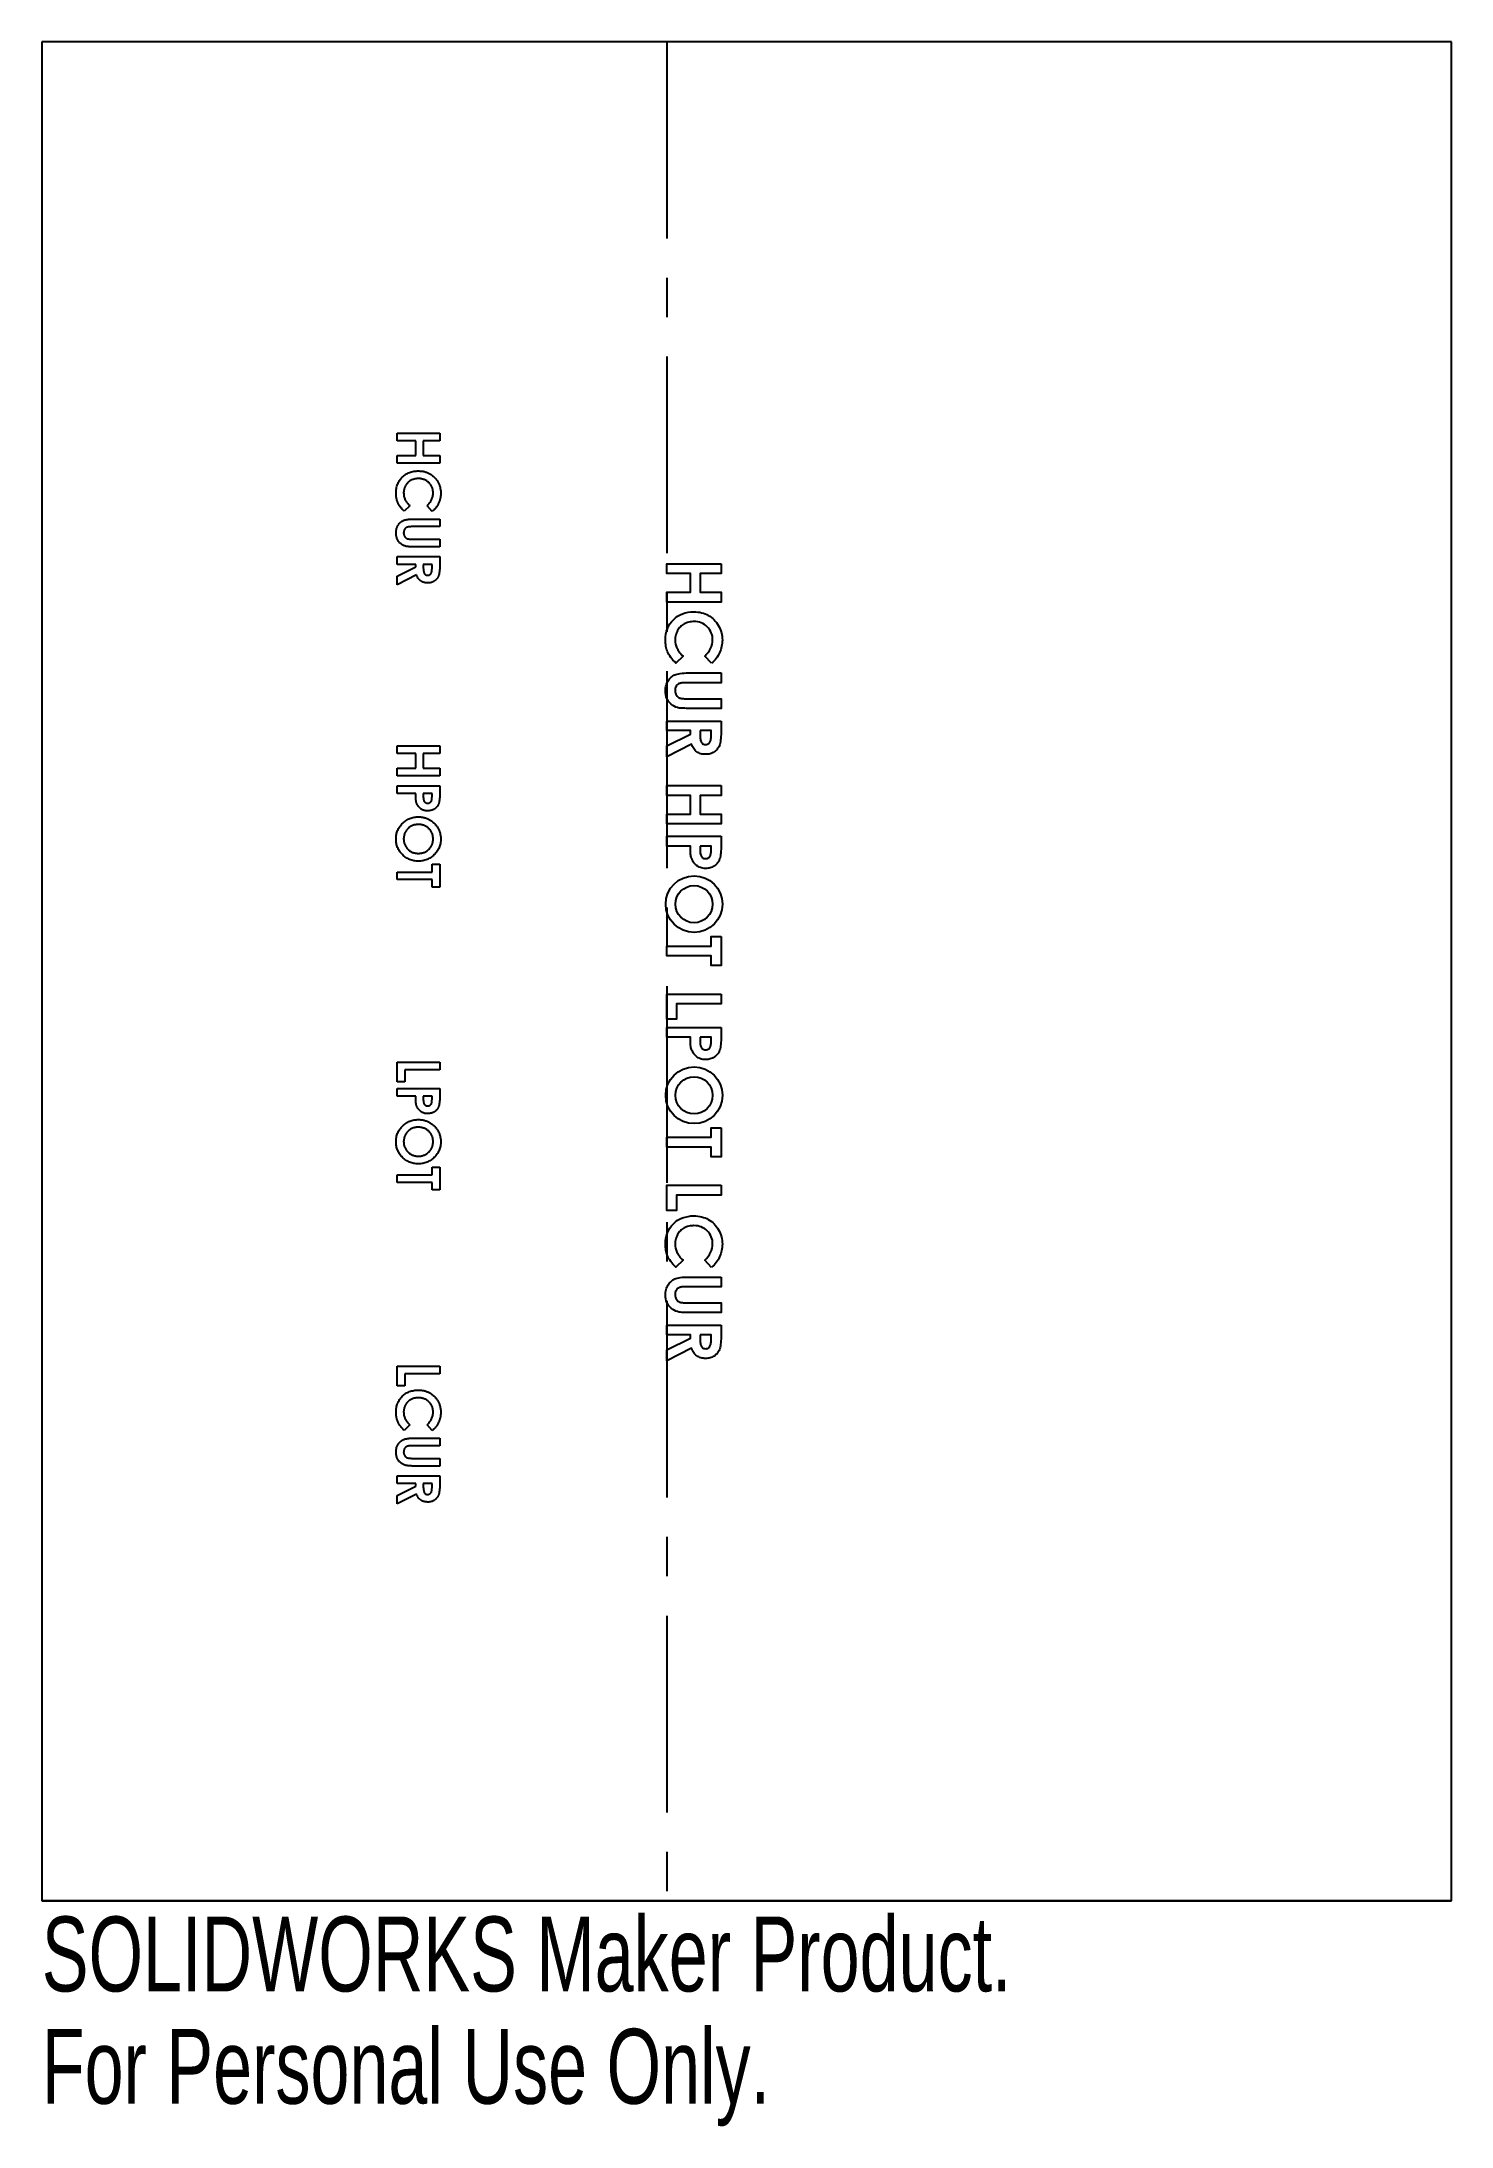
# Model space of a CAD drawing. Header units: millimetres. Extents: x -1295 to -1204, y -914 to -779.
import ezdxf

# ---------------------------------------------------------------- set-up
doc = ezdxf.new("R2010")
doc.units = ezdxf.units.MM
doc.linetypes.add('CENTERX2', pattern=[20.32, 12.7, -2.54, 2.54, -2.54])
doc.styles.add('SLDTEXTSTYLE0', font='TXT', dxfattribs={"width": 0.7})

msp = doc.modelspace()

# ---------------------------------------------------------------- texts
at = {"color": 7, "linetype": 'Continuous', "char_height": 4.8336, "attachment_point": 1, "style": 'SLDTEXTSTYLE0'}
for s, insert in [('SOLIDWORKS Maker Product.', (-1295.19, -900.39)), ('For Personal Use Only.', (-1295.19, -907.64))]:
    msp.add_mtext(s, dxfattribs=dict(at, insert=insert))

# ---------------------------------------------------------------- linework, layer by layer
at = {"color": 7, "linetype": 'Continuous', "lineweight": 25}
for p, q in [((-1204.19, -779.37), (-1295.19, -779.37)), ((-1295.19, -779.37), (-1295.19, -899.37)), ((-1204.19, -779.37), (-1295.19, -779.37)), ((-1204.19, -779.37), (-1295.19, -779.37)), ((-1204.19, -899.37), (-1204.19, -779.37)), ((-1272.25, -805.14), (-1272.25, -804.65)), ((-1272.25, -804.65), (-1269.5, -804.65)), ((-1269.5, -804.65), (-1269.5, -805.14)), ((-1271.05, -805.14), (-1272.25, -805.14)), ((-1271.05, -806.09), (-1271.05, -805.14)), ((-1269.5, -805.14), (-1270.56, -805.14)), ((-1270.56, -805.14), (-1270.56, -806.09)), ((-1272.25, -806.58), (-1272.25, -806.09)), ((-1272.25, -806.09), (-1271.05, -806.09)), ((-1269.5, -806.58), (-1272.25, -806.58)), ((-1270.87, -807.08), (-1270.87, -807.08)), ((-1270.56, -806.09), (-1269.5, -806.09)), ((-1269.5, -806.09), (-1269.5, -806.58)), ((-1272.32, -808.51), (-1272.32, -808.51)), ((-1269.43, -808.51), (-1269.43, -808.51)), ((-1271.43, -809.33), (-1271.8, -809.68)), ((-1271.43, -809.33), (-1271.43, -809.33)), ((-1269.98, -809.69), (-1270.32, -809.33)), ((-1270.32, -809.33), (-1270.32, -809.33)), ((-1272.32, -811.08), (-1272.32, -811.08)), ((-1269.5, -810.67), (-1271.29, -810.67)), ((-1271.14, -810.18), (-1269.5, -810.18)), ((-1271.14, -810.18), (-1271.14, -810.18)), ((-1269.5, -810.18), (-1269.5, -810.67)), ((-1272.25, -812.61), (-1269.5, -812.61)), ((-1272.25, -813.11), (-1272.25, -812.61)), ((-1271.22, -811.49), (-1269.5, -811.49)), ((-1271.22, -811.49), (-1271.22, -811.49)), ((-1269.5, -811.98), (-1271.14, -811.98)), ((-1269.5, -811.49), (-1269.5, -811.98)), ((-1269.5, -812.61), (-1269.5, -813.19)), ((-1271.05, -813.11), (-1272.25, -813.11)), ((-1272.25, -813.88), (-1271.05, -813.27)), ((-1271, -813.79), (-1272.25, -814.43)), ((-1272.25, -814.43), (-1272.25, -813.88)), ((-1271.05, -813.27), (-1271.05, -813.11)), ((-1269.99, -813.11), (-1270.56, -813.11)), ((-1270.56, -813.11), (-1270.56, -813.3)), ((-1269.99, -813.28), (-1269.99, -813.11)), ((-1272.25, -825.32), (-1272.25, -824.82)), ((-1272.25, -824.82), (-1269.5, -824.82)), ((-1269.5, -824.82), (-1269.5, -825.32)), ((-1271.05, -825.32), (-1272.25, -825.32)), ((-1271.05, -826.27), (-1271.05, -825.32)), ((-1269.5, -825.32), (-1270.56, -825.32)), ((-1270.56, -825.32), (-1270.56, -826.27)), ((-1272.25, -826.76), (-1272.25, -826.27)), ((-1272.25, -826.27), (-1271.05, -826.27)), ((-1269.5, -826.76), (-1272.25, -826.76)), ((-1272.25, -827.4), (-1269.5, -827.4)), ((-1272.25, -827.89), (-1272.25, -827.4)), ((-1270.56, -826.27), (-1269.5, -826.27)), ((-1269.5, -826.27), (-1269.5, -826.76)), ((-1269.5, -827.4), (-1269.5, -827.95)), ((-1271.05, -827.89), (-1272.25, -827.89)), ((-1269.99, -827.89), (-1270.56, -827.89)), ((-1270.56, -827.89), (-1270.56, -828.06)), ((-1270.28, -828.52), (-1270.28, -828.52)), ((-1270.05, -828.39), (-1270.05, -828.39)), ((-1269.99, -828.04), (-1269.99, -827.89)), ((-1270.87, -829.41), (-1270.87, -829.41)), ((-1272.32, -830.84), (-1272.32, -830.84)), ((-1269.43, -830.84), (-1269.43, -830.84)), ((-1270.88, -831.77), (-1270.88, -831.77)), ((-1269.99, -832.47), (-1269.5, -832.47)), ((-1269.99, -832.97), (-1269.99, -832.47)), ((-1269.5, -832.47), (-1269.5, -833.95)), ((-1272.25, -833.46), (-1272.25, -832.97)), ((-1272.25, -832.97), (-1269.99, -832.97)), ((-1269.99, -833.46), (-1272.25, -833.46)), ((-1269.99, -833.95), (-1269.99, -833.46)), ((-1269.5, -833.95), (-1269.99, -833.95)), ((-1272.25, -845.24), (-1269.5, -845.24)), ((-1272.25, -846.51), (-1272.25, -845.24)), ((-1269.5, -845.74), (-1271.76, -845.74)), ((-1271.76, -845.74), (-1271.76, -846.51)), ((-1269.5, -845.24), (-1269.5, -845.74)), ((-1271.76, -846.51), (-1272.25, -846.51)), ((-1272.25, -847.43), (-1272.25, -846.94)), ((-1272.25, -846.94), (-1269.5, -846.94)), ((-1271.05, -847.43), (-1272.25, -847.43)), ((-1269.99, -847.43), (-1270.56, -847.43)), ((-1270.56, -847.43), (-1270.56, -847.61)), ((-1269.99, -847.59), (-1269.99, -847.43)), ((-1269.5, -846.94), (-1269.5, -847.49)), ((-1270.87, -848.95), (-1270.87, -848.95)), ((-1270.28, -848.07), (-1270.28, -848.07)), ((-1270.05, -847.94), (-1270.05, -847.94)), ((-1272.32, -850.38), (-1272.32, -850.38)), ((-1269.43, -850.38), (-1269.43, -850.38)), ((-1270.88, -851.31), (-1270.88, -851.31)), ((-1272.25, -853), (-1272.25, -852.51)), ((-1272.25, -852.51), (-1269.99, -852.51)), ((-1269.99, -853), (-1272.25, -853)), ((-1269.99, -852.01), (-1269.5, -852.01)), ((-1269.99, -852.51), (-1269.99, -852.01)), ((-1269.99, -853.49), (-1269.99, -853)), ((-1269.5, -852.01), (-1269.5, -853.49)), ((-1269.5, -853.49), (-1269.99, -853.49)), ((-1272.25, -864.86), (-1269.5, -864.86)), ((-1272.25, -866.13), (-1272.25, -864.86)), ((-1269.5, -864.86), (-1269.5, -865.35)), ((-1271.76, -866.13), (-1272.25, -866.13)), ((-1269.5, -865.35), (-1271.76, -865.35)), ((-1271.76, -865.35), (-1271.76, -866.13)), ((-1270.87, -866.41), (-1270.87, -866.41)), ((-1272.32, -867.84), (-1272.32, -867.84)), ((-1269.43, -867.84), (-1269.43, -867.84)), ((-1271.43, -868.66), (-1271.8, -869.01)), ((-1271.43, -868.66), (-1271.43, -868.66)), ((-1269.98, -869.02), (-1270.32, -868.66)), ((-1270.32, -868.66), (-1270.32, -868.66)), ((-1272.32, -870.41), (-1272.32, -870.41)), ((-1269.5, -870), (-1271.29, -870)), ((-1271.14, -869.51), (-1269.5, -869.51)), ((-1271.14, -869.51), (-1271.14, -869.51)), ((-1269.5, -869.51), (-1269.5, -870)), ((-1272.25, -871.94), (-1269.5, -871.94)), ((-1272.25, -872.44), (-1272.25, -871.94)), ((-1271.22, -870.82), (-1269.5, -870.82)), ((-1271.22, -870.82), (-1271.22, -870.82)), ((-1269.5, -871.31), (-1271.14, -871.31)), ((-1269.5, -870.82), (-1269.5, -871.31)), ((-1269.5, -871.94), (-1269.5, -872.52)), ((-1271.05, -872.44), (-1272.25, -872.44)), ((-1272.25, -873.21), (-1271.05, -872.6)), ((-1271, -873.12), (-1272.25, -873.76)), ((-1272.25, -873.76), (-1272.25, -873.21)), ((-1271.05, -872.6), (-1271.05, -872.44)), ((-1269.99, -872.44), (-1270.56, -872.44)), ((-1270.56, -872.44), (-1270.56, -872.63)), ((-1269.99, -872.61), (-1269.99, -872.44)), ((-1295.19, -899.37), (-1204.19, -899.37)), ((-1204.19, -899.37), (-1295.19, -899.37))]:
    msp.add_line(p, q, dxfattribs=at)
at = {"color": 7, "linetype": 'CENTERX2'}
msp.add_line((-1254.84, -779.37), (-1254.84, -899.37), dxfattribs=at)
at = {"color": 7, "linetype": 'Continuous', "flags": 128}
for points in [[(-1251.34, -813.08), (-1251.34, -813.7), (-1251.34, -813.7), (-1252.69, -813.7), (-1252.69, -813.7), (-1252.69, -814.91), (-1252.69, -814.91), (-1251.34, -814.91), (-1251.34, -814.91), (-1251.34, -815.54), (-1251.34, -815.54), (-1254.84, -815.54), (-1254.84, -815.54), (-1254.84, -814.91), (-1254.84, -814.91), (-1253.32, -814.91), (-1253.32, -814.91), (-1253.32, -813.7), (-1253.32, -813.7), (-1254.84, -813.7), (-1254.84, -813.7), (-1254.84, -813.08), (-1254.84, -813.08), (-1251.34, -813.08)], [(-1251.95, -819.49), (-1252.39, -819.03), (-1252.39, -819.03), (-1252.27, -818.91), (-1252.17, -818.79), (-1252.08, -818.66), (-1252.01, -818.53), (-1251.95, -818.4), (-1251.91, -818.26), (-1251.89, -818.12), (-1251.88, -817.97), (-1251.88, -817.97), (-1251.89, -817.85), (-1251.9, -817.74), (-1251.93, -817.62), (-1251.97, -817.52), (-1252.02, -817.41), (-1252.08, -817.32), (-1252.15, -817.23), (-1252.23, -817.14), (-1252.32, -817.06), (-1252.41, -816.99), (-1252.51, -816.93), (-1252.62, -816.88), (-1252.73, -816.85), (-1252.84, -816.82), (-1252.96, -816.8), (-1253.09, -816.8), (-1253.09, -816.8), (-1253.17, -816.8), (-1253.26, -816.81), (-1253.34, -816.82), (-1253.42, -816.84), (-1253.5, -816.86), (-1253.57, -816.88), (-1253.65, -816.92), (-1253.72, -816.95), (-1253.78, -816.99), (-1253.85, -817.03), (-1253.91, -817.08), (-1253.96, -817.13), (-1254.01, -817.19), (-1254.06, -817.25), (-1254.11, -817.31), (-1254.15, -817.37), (-1254.18, -817.44), (-1254.22, -817.52), (-1254.24, -817.59), (-1254.26, -817.67), (-1254.28, -817.74), (-1254.29, -817.82), (-1254.3, -817.9), (-1254.3, -817.99), (-1254.3, -817.99), (-1254.3, -818.13), (-1254.28, -818.26), (-1254.24, -818.39), (-1254.19, -818.51), (-1254.16, -818.57), (-1254.13, -818.63), (-1254.09, -818.69), (-1254.04, -818.76), (-1253.99, -818.82), (-1253.93, -818.89), (-1253.86, -818.96), (-1253.79, -819.03), (-1253.79, -819.03), (-1254.26, -819.48), (-1254.26, -819.48), (-1254.35, -819.38), (-1254.44, -819.29), (-1254.51, -819.2), (-1254.58, -819.11), (-1254.64, -819.02), (-1254.7, -818.93), (-1254.75, -818.84), (-1254.79, -818.76), (-1254.82, -818.67), (-1254.85, -818.58), (-1254.88, -818.49), (-1254.9, -818.4), (-1254.91, -818.3), (-1254.92, -818.2), (-1254.93, -818.1), (-1254.93, -817.99), (-1254.93, -817.99), (-1254.92, -817.79), (-1254.9, -817.61), (-1254.86, -817.43), (-1254.8, -817.26), (-1254.73, -817.1), (-1254.64, -816.95), (-1254.54, -816.81), (-1254.41, -816.68), (-1254.28, -816.56), (-1254.14, -816.46), (-1253.98, -816.37), (-1253.82, -816.3), (-1253.65, -816.24), (-1253.47, -816.2), (-1253.28, -816.18), (-1253.09, -816.17), (-1253.09, -816.17), (-1252.96, -816.17), (-1252.83, -816.19), (-1252.71, -816.2), (-1252.59, -816.23), (-1252.48, -816.26), (-1252.37, -816.3), (-1252.26, -816.35), (-1252.16, -816.4), (-1252.06, -816.46), (-1251.96, -816.53), (-1251.87, -816.61), (-1251.79, -816.69), (-1251.71, -816.77), (-1251.63, -816.86), (-1251.57, -816.96), (-1251.5, -817.07), (-1251.44, -817.18), (-1251.39, -817.29), (-1251.35, -817.4), (-1251.31, -817.52), (-1251.29, -817.63), (-1251.27, -817.75), (-1251.26, -817.87), (-1251.25, -818), (-1251.25, -818), (-1251.26, -818.1), (-1251.26, -818.21), (-1251.28, -818.31), (-1251.3, -818.41), (-1251.32, -818.52), (-1251.36, -818.62), (-1251.39, -818.72), (-1251.43, -818.82), (-1251.48, -818.91), (-1251.53, -819), (-1251.59, -819.09), (-1251.65, -819.18), (-1251.72, -819.26), (-1251.79, -819.34), (-1251.87, -819.42), (-1251.95, -819.49)], [(-1251.34, -820.12), (-1251.34, -820.75), (-1251.34, -820.75), (-1253.62, -820.75), (-1253.62, -820.75), (-1253.69, -820.75), (-1253.76, -820.75), (-1253.82, -820.76), (-1253.87, -820.76), (-1253.92, -820.77), (-1253.96, -820.78), (-1254, -820.79), (-1254.04, -820.8), (-1254.09, -820.83), (-1254.15, -820.87), (-1254.19, -820.91), (-1254.23, -820.97), (-1254.26, -821.03), (-1254.29, -821.1), (-1254.3, -821.17), (-1254.3, -821.25), (-1254.3, -821.25), (-1254.3, -821.34), (-1254.28, -821.42), (-1254.26, -821.49), (-1254.22, -821.56), (-1254.18, -821.61), (-1254.13, -821.66), (-1254.08, -821.7), (-1254.02, -821.73), (-1253.98, -821.74), (-1253.94, -821.75), (-1253.89, -821.76), (-1253.83, -821.77), (-1253.77, -821.77), (-1253.7, -821.78), (-1253.62, -821.78), (-1253.54, -821.78), (-1253.54, -821.78), (-1251.34, -821.78), (-1251.34, -821.78), (-1251.34, -822.41), (-1251.34, -822.41), (-1253.43, -822.41), (-1253.43, -822.41), (-1253.56, -822.41), (-1253.67, -822.4), (-1253.78, -822.4), (-1253.88, -822.39), (-1253.96, -822.39), (-1254.04, -822.38), (-1254.11, -822.36), (-1254.16, -822.35), (-1254.26, -822.32), (-1254.36, -822.27), (-1254.46, -822.21), (-1254.56, -822.13), (-1254.65, -822.05), (-1254.72, -821.96), (-1254.79, -821.86), (-1254.84, -821.76), (-1254.88, -821.65), (-1254.91, -821.53), (-1254.93, -821.4), (-1254.93, -821.27), (-1254.93, -821.27), (-1254.93, -821.18), (-1254.92, -821.09), (-1254.91, -821), (-1254.89, -820.92), (-1254.86, -820.84), (-1254.83, -820.77), (-1254.8, -820.7), (-1254.76, -820.63), (-1254.71, -820.56), (-1254.66, -820.5), (-1254.61, -820.44), (-1254.56, -820.39), (-1254.5, -820.35), (-1254.45, -820.3), (-1254.38, -820.27), (-1254.32, -820.24), (-1254.25, -820.21), (-1254.17, -820.19), (-1254.07, -820.17), (-1253.97, -820.15), (-1253.85, -820.14), (-1253.72, -820.13), (-1253.58, -820.12), (-1253.43, -820.12), (-1253.43, -820.12), (-1251.34, -820.12)], [(-1251.34, -823.22), (-1251.34, -823.95), (-1251.34, -823.95), (-1251.34, -824.09), (-1251.35, -824.23), (-1251.36, -824.35), (-1251.37, -824.46), (-1251.38, -824.56), (-1251.4, -824.66), (-1251.42, -824.74), (-1251.44, -824.8), (-1251.47, -824.87), (-1251.5, -824.93), (-1251.54, -824.98), (-1251.58, -825.03), (-1251.62, -825.08), (-1251.67, -825.13), (-1251.72, -825.17), (-1251.78, -825.21), (-1251.84, -825.25), (-1251.9, -825.28), (-1251.97, -825.31), (-1252.04, -825.33), (-1252.11, -825.35), (-1252.18, -825.36), (-1252.26, -825.37), (-1252.34, -825.37), (-1252.34, -825.37), (-1252.42, -825.37), (-1252.5, -825.36), (-1252.57, -825.35), (-1252.65, -825.33), (-1252.72, -825.31), (-1252.78, -825.28), (-1252.84, -825.25), (-1252.9, -825.21), (-1252.96, -825.17), (-1253.01, -825.12), (-1253.06, -825.06), (-1253.1, -825), (-1253.14, -824.94), (-1253.18, -824.87), (-1253.21, -824.8), (-1253.25, -824.72), (-1253.25, -824.72), (-1254.84, -825.53), (-1254.84, -825.53), (-1254.84, -824.83), (-1254.84, -824.83), (-1253.32, -824.06), (-1253.32, -824.06), (-1253.32, -823.84), (-1253.32, -823.84), (-1254.84, -823.84), (-1254.84, -823.84), (-1254.84, -823.22), (-1254.84, -823.22), (-1251.34, -823.22)], [(-1252.69, -823.84), (-1252.69, -824.09), (-1252.69, -824.09), (-1252.69, -824.18), (-1252.68, -824.26), (-1252.68, -824.34), (-1252.67, -824.4), (-1252.66, -824.46), (-1252.64, -824.52), (-1252.62, -824.56), (-1252.61, -824.6), (-1252.58, -824.63), (-1252.56, -824.66), (-1252.53, -824.69), (-1252.49, -824.71), (-1252.46, -824.72), (-1252.42, -824.73), (-1252.38, -824.74), (-1252.33, -824.74), (-1252.33, -824.74), (-1252.27, -824.74), (-1252.22, -824.72), (-1252.17, -824.7), (-1252.13, -824.67), (-1252.09, -824.63), (-1252.06, -824.59), (-1252.03, -824.54), (-1252.01, -824.49), (-1252, -824.45), (-1251.99, -824.42), (-1251.99, -824.37), (-1251.98, -824.32), (-1251.98, -824.26), (-1251.97, -824.2), (-1251.97, -824.13), (-1251.97, -824.06), (-1251.97, -824.06), (-1251.97, -823.84), (-1251.97, -823.84), (-1252.69, -823.84)], [(-1251.34, -827.39), (-1251.34, -828.02), (-1251.34, -828.02), (-1252.69, -828.02), (-1252.69, -828.02), (-1252.69, -829.23), (-1252.69, -829.23), (-1251.34, -829.23), (-1251.34, -829.23), (-1251.34, -829.86), (-1251.34, -829.86), (-1254.84, -829.86), (-1254.84, -829.86), (-1254.84, -829.23), (-1254.84, -829.23), (-1253.32, -829.23), (-1253.32, -829.23), (-1253.32, -828.02), (-1253.32, -828.02), (-1254.84, -828.02), (-1254.84, -828.02), (-1254.84, -827.39), (-1254.84, -827.39), (-1251.34, -827.39)], [(-1251.34, -830.66), (-1251.34, -831.37), (-1251.34, -831.37), (-1251.34, -831.5), (-1251.35, -831.63), (-1251.36, -831.75), (-1251.37, -831.86), (-1251.38, -831.95), (-1251.4, -832.04), (-1251.42, -832.12), (-1251.45, -832.19), (-1251.47, -832.25), (-1251.51, -832.31), (-1251.54, -832.36), (-1251.58, -832.41), (-1251.63, -832.46), (-1251.67, -832.5), (-1251.73, -832.55), (-1251.78, -832.58), (-1251.84, -832.62), (-1251.9, -832.65), (-1251.97, -832.67), (-1252.04, -832.69), (-1252.11, -832.71), (-1252.18, -832.72), (-1252.26, -832.73), (-1252.34, -832.73), (-1252.34, -832.73), (-1252.42, -832.73), (-1252.51, -832.72), (-1252.59, -832.7), (-1252.66, -832.68), (-1252.74, -832.65), (-1252.81, -832.62), (-1252.87, -832.58), (-1252.93, -832.53), (-1252.99, -832.48), (-1253.04, -832.43), (-1253.09, -832.37), (-1253.13, -832.3), (-1253.17, -832.24), (-1253.21, -832.16), (-1253.24, -832.09), (-1253.26, -832.01), (-1253.26, -832.01), (-1253.28, -831.95), (-1253.29, -831.89), (-1253.3, -831.81), (-1253.3, -831.73), (-1253.31, -831.64), (-1253.31, -831.53), (-1253.32, -831.42), (-1253.32, -831.29), (-1253.32, -831.29), (-1254.84, -831.29), (-1254.84, -831.29), (-1254.84, -830.66), (-1254.84, -830.66), (-1251.34, -830.66)], [(-1252.69, -831.29), (-1252.69, -831.52), (-1252.69, -831.52), (-1252.69, -831.64), (-1252.68, -831.74), (-1252.67, -831.82), (-1252.65, -831.88), (-1252.63, -831.93), (-1252.61, -831.97), (-1252.57, -832.01), (-1252.54, -832.04), (-1252.49, -832.07), (-1252.44, -832.09), (-1252.39, -832.1), (-1252.34, -832.1), (-1252.34, -832.1), (-1252.29, -832.1), (-1252.24, -832.09), (-1252.2, -832.08), (-1252.16, -832.06), (-1252.12, -832.04), (-1252.09, -832.01), (-1252.06, -831.97), (-1252.04, -831.94), (-1252.04, -831.94), (-1252.02, -831.9), (-1252.01, -831.86), (-1252, -831.82), (-1251.99, -831.76), (-1251.98, -831.71), (-1251.97, -831.64), (-1251.97, -831.57), (-1251.97, -831.49), (-1251.97, -831.49), (-1251.97, -831.29), (-1251.97, -831.29), (-1252.69, -831.29)], [(-1251.34, -837.13), (-1251.34, -839.01), (-1251.34, -839.01), (-1251.97, -839.01), (-1251.97, -839.01), (-1251.97, -838.38), (-1251.97, -838.38), (-1254.84, -838.38), (-1254.84, -838.38), (-1254.84, -837.75), (-1254.84, -837.75), (-1251.97, -837.75), (-1251.97, -837.75), (-1251.97, -837.13), (-1251.97, -837.13), (-1251.34, -837.13)], [(-1251.34, -840.85), (-1251.34, -841.48), (-1251.34, -841.48), (-1254.21, -841.48), (-1254.21, -841.48), (-1254.21, -842.47), (-1254.21, -842.47), (-1254.84, -842.47), (-1254.84, -842.47), (-1254.84, -840.85), (-1254.84, -840.85), (-1251.34, -840.85)], [(-1251.34, -843), (-1251.34, -843.71), (-1251.34, -843.71), (-1251.34, -843.84), (-1251.35, -843.97), (-1251.36, -844.09), (-1251.37, -844.2), (-1251.38, -844.29), (-1251.4, -844.38), (-1251.42, -844.46), (-1251.45, -844.53), (-1251.47, -844.59), (-1251.51, -844.65), (-1251.54, -844.7), (-1251.58, -844.75), (-1251.63, -844.8), (-1251.67, -844.84), (-1251.73, -844.89), (-1251.78, -844.92), (-1251.84, -844.96), (-1251.9, -844.99), (-1251.97, -845.01), (-1252.04, -845.03), (-1252.11, -845.05), (-1252.18, -845.06), (-1252.26, -845.07), (-1252.34, -845.07), (-1252.34, -845.07), (-1252.42, -845.07), (-1252.51, -845.06), (-1252.59, -845.04), (-1252.66, -845.02), (-1252.74, -844.99), (-1252.81, -844.96), (-1252.87, -844.92), (-1252.93, -844.87), (-1252.99, -844.82), (-1253.04, -844.77), (-1253.09, -844.71), (-1253.13, -844.64), (-1253.17, -844.58), (-1253.21, -844.5), (-1253.24, -844.43), (-1253.26, -844.35), (-1253.26, -844.35), (-1253.28, -844.29), (-1253.29, -844.23), (-1253.3, -844.15), (-1253.3, -844.07), (-1253.31, -843.98), (-1253.31, -843.87), (-1253.32, -843.76), (-1253.32, -843.63), (-1253.32, -843.63), (-1254.84, -843.63), (-1254.84, -843.63), (-1254.84, -843), (-1254.84, -843), (-1251.34, -843)], [(-1252.69, -843.63), (-1252.69, -843.85), (-1252.69, -843.85), (-1252.69, -843.98), (-1252.68, -844.08), (-1252.67, -844.16), (-1252.65, -844.22), (-1252.63, -844.27), (-1252.61, -844.31), (-1252.57, -844.35), (-1252.54, -844.38), (-1252.49, -844.41), (-1252.44, -844.43), (-1252.39, -844.44), (-1252.34, -844.44), (-1252.34, -844.44), (-1252.29, -844.44), (-1252.24, -844.43), (-1252.2, -844.42), (-1252.16, -844.4), (-1252.12, -844.38), (-1252.09, -844.35), (-1252.06, -844.31), (-1252.04, -844.28), (-1252.04, -844.28), (-1252.02, -844.24), (-1252.01, -844.2), (-1252, -844.16), (-1251.99, -844.1), (-1251.98, -844.04), (-1251.97, -843.98), (-1251.97, -843.91), (-1251.97, -843.83), (-1251.97, -843.83), (-1251.97, -843.63), (-1251.97, -843.63), (-1252.69, -843.63)], [(-1251.34, -849.47), (-1251.34, -851.35), (-1251.34, -851.35), (-1251.97, -851.35), (-1251.97, -851.35), (-1251.97, -850.72), (-1251.97, -850.72), (-1254.84, -850.72), (-1254.84, -850.72), (-1254.84, -850.09), (-1254.84, -850.09), (-1251.97, -850.09), (-1251.97, -850.09), (-1251.97, -849.47), (-1251.97, -849.47), (-1251.34, -849.47)], [(-1251.34, -853.19), (-1251.34, -853.82), (-1251.34, -853.82), (-1254.21, -853.82), (-1254.21, -853.82), (-1254.21, -854.81), (-1254.21, -854.81), (-1254.84, -854.81), (-1254.84, -854.81), (-1254.84, -853.19), (-1254.84, -853.19), (-1251.34, -853.19)], [(-1251.95, -858.49), (-1252.39, -858.02), (-1252.39, -858.02), (-1252.27, -857.91), (-1252.17, -857.78), (-1252.08, -857.66), (-1252.01, -857.53), (-1251.95, -857.39), (-1251.91, -857.25), (-1251.89, -857.11), (-1251.88, -856.97), (-1251.88, -856.97), (-1251.89, -856.85), (-1251.9, -856.73), (-1251.93, -856.62), (-1251.97, -856.51), (-1252.02, -856.41), (-1252.08, -856.31), (-1252.15, -856.22), (-1252.23, -856.13), (-1252.32, -856.05), (-1252.41, -855.98), (-1252.51, -855.93), (-1252.62, -855.88), (-1252.73, -855.84), (-1252.84, -855.81), (-1252.96, -855.8), (-1253.09, -855.79), (-1253.09, -855.79), (-1253.17, -855.8), (-1253.26, -855.8), (-1253.34, -855.81), (-1253.42, -855.83), (-1253.5, -855.85), (-1253.57, -855.88), (-1253.65, -855.91), (-1253.72, -855.94), (-1253.78, -855.98), (-1253.85, -856.03), (-1253.91, -856.07), (-1253.96, -856.12), (-1254.01, -856.18), (-1254.06, -856.24), (-1254.11, -856.3), (-1254.15, -856.37), (-1254.18, -856.44), (-1254.22, -856.51), (-1254.24, -856.58), (-1254.26, -856.66), (-1254.28, -856.74), (-1254.29, -856.82), (-1254.3, -856.9), (-1254.3, -856.98), (-1254.3, -856.98), (-1254.3, -857.12), (-1254.28, -857.25), (-1254.24, -857.38), (-1254.19, -857.5), (-1254.16, -857.56), (-1254.13, -857.62), (-1254.09, -857.69), (-1254.04, -857.75), (-1253.99, -857.82), (-1253.93, -857.89), (-1253.86, -857.95), (-1253.79, -858.02), (-1253.79, -858.02), (-1254.26, -858.47), (-1254.26, -858.47), (-1254.35, -858.38), (-1254.44, -858.28), (-1254.51, -858.19), (-1254.58, -858.1), (-1254.64, -858.01), (-1254.7, -857.93), (-1254.75, -857.84), (-1254.79, -857.75), (-1254.82, -857.67), (-1254.85, -857.58), (-1254.88, -857.49), (-1254.9, -857.39), (-1254.91, -857.29), (-1254.92, -857.19), (-1254.93, -857.09), (-1254.93, -856.98), (-1254.93, -856.98), (-1254.92, -856.79), (-1254.9, -856.6), (-1254.86, -856.42), (-1254.8, -856.25), (-1254.73, -856.1), (-1254.64, -855.95), (-1254.54, -855.81), (-1254.41, -855.67), (-1254.28, -855.55), (-1254.14, -855.45), (-1253.98, -855.36), (-1253.82, -855.29), (-1253.65, -855.24), (-1253.47, -855.2), (-1253.28, -855.17), (-1253.09, -855.16), (-1253.09, -855.16), (-1252.96, -855.17), (-1252.83, -855.18), (-1252.71, -855.2), (-1252.59, -855.22), (-1252.48, -855.26), (-1252.37, -855.3), (-1252.26, -855.34), (-1252.16, -855.4), (-1252.06, -855.46), (-1251.96, -855.53), (-1251.87, -855.6), (-1251.79, -855.68), (-1251.71, -855.76), (-1251.63, -855.86), (-1251.57, -855.96), (-1251.5, -856.06), (-1251.44, -856.17), (-1251.39, -856.28), (-1251.35, -856.39), (-1251.31, -856.51), (-1251.29, -856.63), (-1251.27, -856.75), (-1251.26, -856.87), (-1251.25, -856.99), (-1251.25, -856.99), (-1251.26, -857.1), (-1251.26, -857.2), (-1251.28, -857.31), (-1251.3, -857.41), (-1251.32, -857.51), (-1251.36, -857.61), (-1251.39, -857.71), (-1251.43, -857.81), (-1251.48, -857.91), (-1251.53, -858), (-1251.59, -858.09), (-1251.65, -858.17), (-1251.72, -858.26), (-1251.79, -858.34), (-1251.87, -858.41), (-1251.95, -858.49)], [(-1251.34, -859.11), (-1251.34, -859.74), (-1251.34, -859.74), (-1253.62, -859.74), (-1253.62, -859.74), (-1253.69, -859.74), (-1253.76, -859.75), (-1253.82, -859.75), (-1253.87, -859.75), (-1253.92, -859.76), (-1253.96, -859.77), (-1254, -859.78), (-1254.04, -859.79), (-1254.09, -859.82), (-1254.15, -859.86), (-1254.19, -859.91), (-1254.23, -859.96), (-1254.26, -860.02), (-1254.29, -860.09), (-1254.3, -860.17), (-1254.3, -860.25), (-1254.3, -860.25), (-1254.3, -860.33), (-1254.28, -860.41), (-1254.26, -860.48), (-1254.22, -860.55), (-1254.18, -860.61), (-1254.13, -860.66), (-1254.08, -860.7), (-1254.02, -860.73), (-1253.98, -860.74), (-1253.94, -860.75), (-1253.89, -860.75), (-1253.83, -860.76), (-1253.77, -860.77), (-1253.7, -860.77), (-1253.62, -860.77), (-1253.54, -860.77), (-1253.54, -860.77), (-1251.34, -860.77), (-1251.34, -860.77), (-1251.34, -861.4), (-1251.34, -861.4), (-1253.43, -861.4), (-1253.43, -861.4), (-1253.56, -861.4), (-1253.67, -861.4), (-1253.78, -861.39), (-1253.88, -861.39), (-1253.96, -861.38), (-1254.04, -861.37), (-1254.11, -861.36), (-1254.16, -861.34), (-1254.26, -861.31), (-1254.36, -861.26), (-1254.46, -861.2), (-1254.56, -861.12), (-1254.65, -861.04), (-1254.72, -860.95), (-1254.79, -860.85), (-1254.84, -860.75), (-1254.88, -860.64), (-1254.91, -860.52), (-1254.93, -860.4), (-1254.93, -860.26), (-1254.93, -860.26), (-1254.93, -860.17), (-1254.92, -860.08), (-1254.91, -860), (-1254.89, -859.92), (-1254.86, -859.84), (-1254.83, -859.76), (-1254.8, -859.69), (-1254.76, -859.62), (-1254.71, -859.55), (-1254.66, -859.49), (-1254.61, -859.44), (-1254.56, -859.39), (-1254.5, -859.34), (-1254.45, -859.3), (-1254.38, -859.26), (-1254.32, -859.23), (-1254.25, -859.2), (-1254.17, -859.18), (-1254.07, -859.16), (-1253.97, -859.14), (-1253.85, -859.13), (-1253.72, -859.12), (-1253.58, -859.12), (-1253.43, -859.11), (-1253.43, -859.11), (-1251.34, -859.11)], [(-1251.34, -862.21), (-1251.34, -862.94), (-1251.34, -862.94), (-1251.34, -863.09), (-1251.35, -863.22), (-1251.36, -863.34), (-1251.37, -863.46), (-1251.38, -863.56), (-1251.4, -863.65), (-1251.42, -863.73), (-1251.44, -863.8), (-1251.47, -863.86), (-1251.5, -863.92), (-1251.54, -863.98), (-1251.58, -864.03), (-1251.62, -864.08), (-1251.67, -864.12), (-1251.72, -864.17), (-1251.78, -864.21), (-1251.84, -864.24), (-1251.9, -864.28), (-1251.97, -864.3), (-1252.04, -864.32), (-1252.11, -864.34), (-1252.18, -864.35), (-1252.26, -864.36), (-1252.34, -864.36), (-1252.34, -864.36), (-1252.42, -864.36), (-1252.5, -864.35), (-1252.57, -864.34), (-1252.65, -864.32), (-1252.72, -864.3), (-1252.78, -864.27), (-1252.84, -864.24), (-1252.9, -864.2), (-1252.96, -864.16), (-1253.01, -864.11), (-1253.06, -864.06), (-1253.1, -864), (-1253.14, -863.93), (-1253.18, -863.87), (-1253.21, -863.79), (-1253.25, -863.71), (-1253.25, -863.71), (-1254.84, -864.52), (-1254.84, -864.52), (-1254.84, -863.82), (-1254.84, -863.82), (-1253.32, -863.05), (-1253.32, -863.05), (-1253.32, -862.84), (-1253.32, -862.84), (-1254.84, -862.84), (-1254.84, -862.84), (-1254.84, -862.21), (-1254.84, -862.21), (-1251.34, -862.21)], [(-1252.69, -862.84), (-1252.69, -863.08), (-1252.69, -863.08), (-1252.69, -863.17), (-1252.68, -863.25), (-1252.68, -863.33), (-1252.67, -863.4), (-1252.66, -863.46), (-1252.64, -863.51), (-1252.62, -863.56), (-1252.61, -863.6), (-1252.58, -863.63), (-1252.56, -863.66), (-1252.53, -863.68), (-1252.49, -863.7), (-1252.46, -863.72), (-1252.42, -863.73), (-1252.38, -863.73), (-1252.33, -863.74), (-1252.33, -863.74), (-1252.27, -863.73), (-1252.22, -863.72), (-1252.17, -863.7), (-1252.13, -863.67), (-1252.09, -863.63), (-1252.06, -863.58), (-1252.03, -863.54), (-1252.01, -863.48), (-1252, -863.45), (-1251.99, -863.41), (-1251.99, -863.37), (-1251.98, -863.31), (-1251.98, -863.26), (-1251.97, -863.2), (-1251.97, -863.13), (-1251.97, -863.05), (-1251.97, -863.05), (-1251.97, -862.84), (-1251.97, -862.84), (-1252.69, -862.84)]]:
    msp.add_lwpolyline(points, dxfattribs=at)
at = {"color": 7, "linetype": 'Continuous'}
for centre, radius in [((-1253.08, -835.04), 1.83), ((-1253.08, -835.04), 1.2), ((-1253.08, -847.38), 1.83), ((-1253.08, -847.38), 1.2)]:
    msp.add_circle(centre, radius, dxfattribs=at)
at = {"color": 7, "linetype": 'Continuous', "lineweight": 25}
for points, knots in [([(-1272.32, -808.51), (-1272.32, -808.45), (-1272.32, -808.35), (-1272.3, -808.21), (-1272.27, -808.07), (-1272.22, -807.93), (-1272.16, -807.81), (-1272.09, -807.69), (-1272.01, -807.58), (-1271.92, -807.48), (-1271.81, -807.38), (-1271.7, -807.3), (-1271.58, -807.23), (-1271.45, -807.18), (-1271.31, -807.13), (-1271.17, -807.1), (-1271.02, -807.08), (-1270.92, -807.08), (-1270.87, -807.08)], [0, 0, 0, 0, 0.067374, 0.131832, 0.194455, 0.255566, 0.315587, 0.375625, 0.436133, 0.497772, 0.559461, 0.620267, 0.680775, 0.741575, 0.803222, 0.866497, 0.931913, 1, 1, 1, 1]), ([(-1272.32, -808.51), (-1272.32, -808.45), (-1272.32, -808.35), (-1272.3, -808.21), (-1272.27, -808.07), (-1272.22, -807.93), (-1272.16, -807.81), (-1272.09, -807.69), (-1272.01, -807.58), (-1271.92, -807.48), (-1271.81, -807.38), (-1271.7, -807.3), (-1271.58, -807.23), (-1271.45, -807.18), (-1271.31, -807.13), (-1271.17, -807.1), (-1271.02, -807.08), (-1270.92, -807.08), (-1270.87, -807.08)], [0, 0, 0, 0, 0.067374, 0.131832, 0.194455, 0.255566, 0.315587, 0.375625, 0.436133, 0.497772, 0.559461, 0.620267, 0.680775, 0.741575, 0.803222, 0.866497, 0.931913, 1, 1, 1, 1]), ([(-1270.87, -807.08), (-1270.84, -807.08), (-1270.77, -807.08), (-1270.67, -807.09), (-1270.57, -807.1), (-1270.48, -807.12), (-1270.39, -807.15), (-1270.3, -807.18), (-1270.22, -807.22), (-1270.14, -807.26), (-1270.06, -807.31), (-1269.99, -807.36), (-1269.92, -807.42), (-1269.85, -807.48), (-1269.79, -807.55), (-1269.73, -807.62), (-1269.67, -807.7), (-1269.62, -807.78), (-1269.58, -807.87), (-1269.54, -807.95), (-1269.5, -808.04), (-1269.48, -808.13), (-1269.46, -808.23), (-1269.44, -808.32), (-1269.43, -808.42), (-1269.43, -808.48), (-1269.43, -808.51)], [0, 0, 0, 0, 0.044668, 0.088522, 0.130976, 0.172908, 0.214009, 0.254998, 0.295309, 0.335907, 0.37632, 0.416323, 0.456499, 0.496665, 0.537199, 0.578092, 0.619901, 0.662604, 0.705271, 0.747628, 0.789409, 0.831248, 0.872811, 0.91486, 0.957022, 1, 1, 1, 1]), ([(-1270.87, -807.08), (-1270.84, -807.08), (-1270.77, -807.08), (-1270.67, -807.09), (-1270.57, -807.1), (-1270.48, -807.12), (-1270.39, -807.15), (-1270.3, -807.18), (-1270.22, -807.22), (-1270.14, -807.26), (-1270.06, -807.31), (-1269.99, -807.36), (-1269.92, -807.42), (-1269.85, -807.48), (-1269.79, -807.55), (-1269.73, -807.62), (-1269.67, -807.7), (-1269.62, -807.78), (-1269.58, -807.87), (-1269.54, -807.95), (-1269.5, -808.04), (-1269.48, -808.13), (-1269.46, -808.23), (-1269.44, -808.32), (-1269.43, -808.42), (-1269.43, -808.48), (-1269.43, -808.51)], [0, 0, 0, 0, 0.044668, 0.088522, 0.130976, 0.172908, 0.214009, 0.254998, 0.295309, 0.335907, 0.37632, 0.416323, 0.456499, 0.496665, 0.537199, 0.578092, 0.619901, 0.662604, 0.705271, 0.747628, 0.789409, 0.831248, 0.872811, 0.91486, 0.957022, 1, 1, 1, 1]), ([(-1271.8, -809.68), (-1271.82, -809.65), (-1271.87, -809.6), (-1271.93, -809.53), (-1271.99, -809.46), (-1272.05, -809.39), (-1272.09, -809.32), (-1272.14, -809.25), (-1272.17, -809.18), (-1272.21, -809.11), (-1272.23, -809.04), (-1272.26, -808.97), (-1272.28, -808.9), (-1272.29, -808.83), (-1272.31, -808.75), (-1272.31, -808.67), (-1272.32, -808.59), (-1272.32, -808.53), (-1272.32, -808.51)], [0, 0, 0, 0, 0.0777836, 0.1518169, 0.2225416, 0.2902799, 0.3546435, 0.4158011, 0.4747128, 0.5304304, 0.5855845, 0.6413067, 0.6979003, 0.75542, 0.8145214, 0.8748764, 0.9366692, 1, 1, 1, 1]), ([(-1270.87, -807.57), (-1270.89, -807.57), (-1270.94, -807.57), (-1271, -807.58), (-1271.07, -807.59), (-1271.13, -807.6), (-1271.19, -807.62), (-1271.25, -807.64), (-1271.31, -807.66), (-1271.36, -807.69), (-1271.42, -807.72), (-1271.47, -807.75), (-1271.51, -807.79), (-1271.56, -807.83), (-1271.6, -807.88), (-1271.64, -807.92), (-1271.67, -807.97), (-1271.7, -808.02), (-1271.73, -808.08), (-1271.76, -808.13), (-1271.78, -808.19), (-1271.8, -808.25), (-1271.81, -808.31), (-1271.82, -808.38), (-1271.83, -808.44), (-1271.83, -808.48), (-1271.83, -808.5)], [0, 0, 0, 0, 0.04599, 0.090647, 0.134497, 0.177347, 0.219284, 0.260927, 0.302462, 0.343585, 0.384146, 0.424344, 0.464381, 0.503969, 0.543783, 0.583766, 0.624386, 0.665518, 0.706649, 0.747805, 0.788877, 0.830204, 0.871696, 0.913726, 0.956584, 1, 1, 1, 1]), ([(-1271.83, -808.5), (-1271.83, -808.54), (-1271.82, -808.61), (-1271.81, -808.72), (-1271.78, -808.82), (-1271.75, -808.9), (-1271.72, -808.96), (-1271.69, -809.01), (-1271.66, -809.06), (-1271.62, -809.11), (-1271.58, -809.16), (-1271.53, -809.22), (-1271.48, -809.27), (-1271.45, -809.31), (-1271.43, -809.33)], [0, 0, 0, 0, 0.117044, 0.22996, 0.340689, 0.449881, 0.50608, 0.565321, 0.62822, 0.694742, 0.765029, 0.839587, 0.917753, 1, 1, 1, 1]), ([(-1269.92, -808.49), (-1269.92, -808.46), (-1269.93, -808.4), (-1269.94, -808.31), (-1269.96, -808.22), (-1269.99, -808.14), (-1270.03, -808.05), (-1270.08, -807.98), (-1270.13, -807.91), (-1270.2, -807.84), (-1270.26, -807.78), (-1270.34, -807.72), (-1270.42, -807.67), (-1270.5, -807.64), (-1270.59, -807.61), (-1270.68, -807.59), (-1270.77, -807.57), (-1270.84, -807.57), (-1270.87, -807.57)], [0, 0, 0, 0, 0.064715, 0.127707, 0.188882, 0.249158, 0.309661, 0.370225, 0.432332, 0.495782, 0.559304, 0.621861, 0.683322, 0.744523, 0.806088, 0.868994, 0.933419, 1, 1, 1, 1]), ([(-1270.32, -809.33), (-1270.29, -809.29), (-1270.23, -809.23), (-1270.15, -809.14), (-1270.08, -809.04), (-1270.02, -808.94), (-1269.98, -808.83), (-1269.95, -808.72), (-1269.93, -808.61), (-1269.92, -808.53), (-1269.92, -808.49)], [0, 0, 0, 0, 0.1394133, 0.2727612, 0.3995105, 0.5228021, 0.6426599, 0.7615826, 0.8797948, 1, 1, 1, 1]), ([(-1269.43, -808.51), (-1269.43, -808.54), (-1269.43, -808.6), (-1269.44, -808.68), (-1269.45, -808.76), (-1269.46, -808.84), (-1269.48, -808.92), (-1269.51, -809), (-1269.54, -809.08), (-1269.57, -809.16), (-1269.61, -809.23), (-1269.65, -809.3), (-1269.69, -809.38), (-1269.74, -809.44), (-1269.8, -809.51), (-1269.85, -809.57), (-1269.91, -809.63), (-1269.96, -809.67), (-1269.98, -809.69)], [0, 0, 0, 0, 0.0622758, 0.1239041, 0.1850672, 0.2468402, 0.3084353, 0.3702413, 0.4325866, 0.4959246, 0.5593511, 0.6219427, 0.6843929, 0.7469858, 0.8094415, 0.8725078, 0.9357693, 1, 1, 1, 1]), ([(-1272.32, -811.08), (-1272.32, -811.06), (-1272.32, -811.01), (-1272.31, -810.94), (-1272.3, -810.88), (-1272.29, -810.81), (-1272.27, -810.75), (-1272.24, -810.69), (-1272.22, -810.63), (-1272.18, -810.58), (-1272.15, -810.53), (-1272.11, -810.48), (-1272.07, -810.44), (-1272.03, -810.39), (-1271.99, -810.36), (-1271.94, -810.33), (-1271.89, -810.3), (-1271.84, -810.27), (-1271.78, -810.25), (-1271.72, -810.23), (-1271.64, -810.22), (-1271.56, -810.2), (-1271.47, -810.19), (-1271.37, -810.19), (-1271.26, -810.18), (-1271.18, -810.18), (-1271.14, -810.18)], [0, 0, 0, 0, 0.0417165, 0.0823058, 0.1215763, 0.1600731, 0.1980011, 0.2355749, 0.2727251, 0.3098119, 0.3465691, 0.3824606, 0.4172493, 0.4513112, 0.4848335, 0.5180129, 0.5510518, 0.5841555, 0.6194526, 0.6591452, 0.7034605, 0.7528309, 0.8068371, 0.866137, 0.9304992, 1, 1, 1, 1]), ([(-1272.32, -811.08), (-1272.32, -811.06), (-1272.32, -811.01), (-1272.31, -810.94), (-1272.3, -810.88), (-1272.29, -810.81), (-1272.27, -810.75), (-1272.24, -810.69), (-1272.22, -810.63), (-1272.18, -810.58), (-1272.15, -810.53), (-1272.11, -810.48), (-1272.07, -810.44), (-1272.03, -810.39), (-1271.99, -810.36), (-1271.94, -810.33), (-1271.89, -810.3), (-1271.84, -810.27), (-1271.78, -810.25), (-1271.72, -810.23), (-1271.64, -810.22), (-1271.56, -810.2), (-1271.47, -810.19), (-1271.37, -810.19), (-1271.26, -810.18), (-1271.18, -810.18), (-1271.14, -810.18)], [0, 0, 0, 0, 0.0417165, 0.0823058, 0.1215763, 0.1600731, 0.1980011, 0.2355749, 0.2727251, 0.3098119, 0.3465691, 0.3824606, 0.4172493, 0.4513112, 0.4848335, 0.5180129, 0.5510518, 0.5841555, 0.6194526, 0.6591452, 0.7034605, 0.7528309, 0.8068371, 0.866137, 0.9304992, 1, 1, 1, 1]), ([(-1271.14, -811.98), (-1271.17, -811.98), (-1271.24, -811.98), (-1271.33, -811.98), (-1271.41, -811.97), (-1271.49, -811.97), (-1271.56, -811.96), (-1271.62, -811.95), (-1271.67, -811.95), (-1271.73, -811.93), (-1271.8, -811.91), (-1271.88, -811.87), (-1271.95, -811.82), (-1272.03, -811.76), (-1272.1, -811.7), (-1272.16, -811.63), (-1272.21, -811.55), (-1272.25, -811.47), (-1272.28, -811.38), (-1272.3, -811.29), (-1272.32, -811.19), (-1272.32, -811.12), (-1272.32, -811.08)], [0, 0, 0, 0, 0.058539, 0.112566, 0.161777, 0.206504, 0.246443, 0.281985, 0.313198, 0.339791, 0.389396, 0.440456, 0.493937, 0.549959, 0.606468, 0.661298, 0.71467, 0.767607, 0.821627, 0.878109, 0.937204, 1, 1, 1, 1]), ([(-1271.29, -810.67), (-1271.31, -810.67), (-1271.34, -810.67), (-1271.4, -810.68), (-1271.44, -810.68), (-1271.49, -810.68), (-1271.52, -810.69), (-1271.56, -810.7), (-1271.59, -810.7), (-1271.62, -810.72), (-1271.66, -810.74), (-1271.7, -810.77), (-1271.74, -810.8), (-1271.77, -810.85), (-1271.8, -810.9), (-1271.81, -810.95), (-1271.82, -811.01), (-1271.83, -811.05), (-1271.83, -811.07)], [0, 0, 0, 0, 0.072219, 0.13949, 0.20037, 0.256433, 0.307804, 0.353659, 0.39442, 0.430156, 0.496666, 0.562018, 0.628755, 0.69741, 0.768079, 0.841338, 0.918336, 1, 1, 1, 1]), ([(-1271.83, -811.07), (-1271.83, -811.09), (-1271.83, -811.14), (-1271.81, -811.2), (-1271.79, -811.26), (-1271.76, -811.31), (-1271.73, -811.36), (-1271.69, -811.39), (-1271.65, -811.43), (-1271.61, -811.45), (-1271.57, -811.46), (-1271.54, -811.46), (-1271.5, -811.47), (-1271.46, -811.48), (-1271.41, -811.48), (-1271.35, -811.48), (-1271.29, -811.48), (-1271.25, -811.49), (-1271.22, -811.49)], [0, 0, 0, 0, 0.078802, 0.153651, 0.225206, 0.29531, 0.36319, 0.427095, 0.488999, 0.551225, 0.585358, 0.625416, 0.671592, 0.724656, 0.783348, 0.849131, 0.921326, 1, 1, 1, 1]), ([(-1271.83, -811.07), (-1271.83, -811.09), (-1271.83, -811.14), (-1271.81, -811.2), (-1271.79, -811.26), (-1271.76, -811.31), (-1271.73, -811.36), (-1271.69, -811.39), (-1271.65, -811.43), (-1271.61, -811.45), (-1271.57, -811.46), (-1271.54, -811.46), (-1271.5, -811.47), (-1271.46, -811.48), (-1271.41, -811.48), (-1271.35, -811.48), (-1271.29, -811.48), (-1271.25, -811.49), (-1271.22, -811.49)], [0, 0, 0, 0, 0.078802, 0.153651, 0.225206, 0.29531, 0.36319, 0.427095, 0.488999, 0.551225, 0.585358, 0.625416, 0.671592, 0.724656, 0.783348, 0.849131, 0.921326, 1, 1, 1, 1]), ([(-1270.28, -814.31), (-1270.3, -814.31), (-1270.35, -814.3), (-1270.41, -814.3), (-1270.47, -814.29), (-1270.52, -814.27), (-1270.58, -814.26), (-1270.63, -814.23), (-1270.68, -814.21), (-1270.73, -814.18), (-1270.77, -814.15), (-1270.81, -814.11), (-1270.85, -814.07), (-1270.88, -814.02), (-1270.92, -813.97), (-1270.94, -813.91), (-1270.97, -813.86), (-1270.99, -813.82), (-1271, -813.79)], [0, 0, 0, 0, 0.0687413, 0.1347891, 0.198536, 0.2603857, 0.3209616, 0.3799038, 0.4385029, 0.4961543, 0.5542655, 0.6127488, 0.6725134, 0.7336464, 0.7967896, 0.8619357, 0.9293977, 1, 1, 1, 1]), ([(-1270.56, -813.3), (-1270.56, -813.32), (-1270.56, -813.37), (-1270.55, -813.43), (-1270.55, -813.49), (-1270.54, -813.54), (-1270.53, -813.59), (-1270.52, -813.63), (-1270.51, -813.67), (-1270.49, -813.7), (-1270.48, -813.73), (-1270.45, -813.75), (-1270.43, -813.77), (-1270.41, -813.79), (-1270.38, -813.8), (-1270.34, -813.81), (-1270.31, -813.81), (-1270.29, -813.81), (-1270.27, -813.81)], [0, 0, 0, 0, 0.105558, 0.202122, 0.290736, 0.370617, 0.442748, 0.507764, 0.565672, 0.616562, 0.663447, 0.708377, 0.753458, 0.798569, 0.845127, 0.893728, 0.944698, 1, 1, 1, 1]), ([(-1269.5, -813.19), (-1269.5, -813.23), (-1269.5, -813.3), (-1269.5, -813.41), (-1269.51, -813.5), (-1269.52, -813.59), (-1269.53, -813.67), (-1269.54, -813.74), (-1269.56, -813.81), (-1269.58, -813.86), (-1269.6, -813.91), (-1269.63, -813.96), (-1269.65, -814), (-1269.69, -814.04), (-1269.72, -814.08), (-1269.76, -814.12), (-1269.8, -814.15), (-1269.84, -814.18), (-1269.89, -814.21), (-1269.94, -814.24), (-1269.99, -814.26), (-1270.05, -814.28), (-1270.1, -814.29), (-1270.16, -814.3), (-1270.22, -814.31), (-1270.26, -814.31), (-1270.28, -814.31)], [0, 0, 0, 0, 0.0728766, 0.1401622, 0.2022429, 0.2588509, 0.3107783, 0.357037, 0.3984482, 0.4352987, 0.4695068, 0.5030546, 0.536158, 0.5696022, 0.6030186, 0.6366329, 0.6708899, 0.705962, 0.741342, 0.7764513, 0.8121452, 0.847995, 0.8845415, 0.9219875, 0.960205, 1, 1, 1, 1]), ([(-1270.27, -813.81), (-1270.26, -813.81), (-1270.23, -813.81), (-1270.19, -813.8), (-1270.15, -813.78), (-1270.12, -813.76), (-1270.09, -813.73), (-1270.06, -813.69), (-1270.04, -813.65), (-1270.02, -813.62), (-1270.02, -813.58), (-1270.01, -813.55), (-1270, -813.52), (-1270, -813.48), (-1270, -813.44), (-1269.99, -813.39), (-1269.99, -813.33), (-1269.99, -813.29), (-1269.99, -813.28)], [0, 0, 0, 0, 0.063763, 0.125251, 0.185397, 0.246785, 0.309395, 0.3725, 0.436991, 0.505001, 0.543261, 0.588403, 0.639621, 0.697924, 0.763292, 0.834993, 0.913881, 1, 1, 1, 1]), ([(-1271.01, -828.45), (-1271.01, -828.44), (-1271.02, -828.4), (-1271.03, -828.35), (-1271.04, -828.3), (-1271.04, -828.23), (-1271.05, -828.16), (-1271.05, -828.07), (-1271.05, -827.98), (-1271.05, -827.92), (-1271.05, -827.89)], [0, 0, 0, 0, 0.077373, 0.167614, 0.272108, 0.390016, 0.521363, 0.667272, 0.82681, 1, 1, 1, 1]), ([(-1270.28, -829.02), (-1270.3, -829.02), (-1270.35, -829.02), (-1270.42, -829.01), (-1270.48, -829), (-1270.54, -828.98), (-1270.6, -828.96), (-1270.65, -828.93), (-1270.7, -828.9), (-1270.75, -828.87), (-1270.79, -828.83), (-1270.84, -828.78), (-1270.87, -828.73), (-1270.91, -828.68), (-1270.94, -828.63), (-1270.97, -828.57), (-1270.99, -828.51), (-1271, -828.47), (-1271.01, -828.45)], [0, 0, 0, 0, 0.068863, 0.135324, 0.199253, 0.261503, 0.322661, 0.382747, 0.442522, 0.50232, 0.56277, 0.622352, 0.682289, 0.743376, 0.805048, 0.868091, 0.933123, 1, 1, 1, 1]), ([(-1270.56, -828.06), (-1270.56, -828.1), (-1270.56, -828.15), (-1270.55, -828.23), (-1270.54, -828.3), (-1270.53, -828.35), (-1270.51, -828.39), (-1270.49, -828.42), (-1270.47, -828.45), (-1270.44, -828.48), (-1270.4, -828.5), (-1270.37, -828.51), (-1270.32, -828.52), (-1270.3, -828.52), (-1270.28, -828.52)], [0, 0, 0, 0, 0.155172, 0.28552, 0.390535, 0.471014, 0.53849, 0.602942, 0.66656, 0.730177, 0.794928, 0.860217, 0.928115, 1, 1, 1, 1]), ([(-1269.5, -827.95), (-1269.5, -827.98), (-1269.5, -828.05), (-1269.5, -828.15), (-1269.51, -828.24), (-1269.52, -828.33), (-1269.53, -828.41), (-1269.54, -828.47), (-1269.56, -828.54), (-1269.58, -828.59), (-1269.6, -828.64), (-1269.63, -828.69), (-1269.66, -828.73), (-1269.69, -828.77), (-1269.72, -828.81), (-1269.76, -828.84), (-1269.8, -828.87), (-1269.84, -828.9), (-1269.89, -828.93), (-1269.94, -828.95), (-1269.99, -828.97), (-1270.05, -828.99), (-1270.1, -829), (-1270.16, -829.01), (-1270.22, -829.02), (-1270.26, -829.02), (-1270.28, -829.02)], [0, 0, 0, 0, 0.070781, 0.136552, 0.197012, 0.252923, 0.303687, 0.349719, 0.39124, 0.428479, 0.463057, 0.49715, 0.531002, 0.564226, 0.597701, 0.631421, 0.665597, 0.700451, 0.735881, 0.771092, 0.806975, 0.843534, 0.88094, 0.919294, 0.95918, 1, 1, 1, 1]), ([(-1270.28, -828.52), (-1270.27, -828.52), (-1270.24, -828.52), (-1270.21, -828.52), (-1270.17, -828.51), (-1270.14, -828.49), (-1270.11, -828.47), (-1270.09, -828.45), (-1270.07, -828.42), (-1270.05, -828.4), (-1270.05, -828.39)], [0, 0, 0, 0, 0.1377877, 0.2673412, 0.3904443, 0.5117779, 0.629509, 0.7478291, 0.8718853, 1, 1, 1, 1]), ([(-1270.05, -828.39), (-1270.04, -828.39), (-1270.03, -828.37), (-1270.02, -828.34), (-1270.01, -828.3), (-1270.01, -828.26), (-1270, -828.21), (-1270, -828.16), (-1269.99, -828.1), (-1269.99, -828.06), (-1269.99, -828.04)], [0, 0, 0, 0, 0.082101, 0.173825, 0.278953, 0.396639, 0.527316, 0.671298, 0.828754, 1, 1, 1, 1]), ([(-1272.32, -830.84), (-1272.32, -830.79), (-1272.32, -830.69), (-1272.3, -830.55), (-1272.26, -830.41), (-1272.22, -830.28), (-1272.16, -830.15), (-1272.08, -830.03), (-1271.99, -829.92), (-1271.89, -829.81), (-1271.78, -829.72), (-1271.67, -829.63), (-1271.55, -829.56), (-1271.42, -829.51), (-1271.29, -829.46), (-1271.16, -829.43), (-1271.02, -829.41), (-1270.92, -829.41), (-1270.87, -829.41)], [0, 0, 0, 0, 0.066749, 0.131152, 0.193732, 0.255326, 0.316388, 0.378027, 0.440406, 0.504557, 0.568658, 0.630986, 0.692288, 0.752615, 0.8132, 0.874016, 0.936158, 1, 1, 1, 1]), ([(-1272.32, -830.84), (-1272.32, -830.79), (-1272.32, -830.69), (-1272.3, -830.55), (-1272.26, -830.41), (-1272.22, -830.28), (-1272.16, -830.15), (-1272.08, -830.03), (-1271.99, -829.92), (-1271.89, -829.81), (-1271.78, -829.72), (-1271.67, -829.63), (-1271.55, -829.56), (-1271.42, -829.51), (-1271.29, -829.46), (-1271.16, -829.43), (-1271.02, -829.41), (-1270.92, -829.41), (-1270.87, -829.41)], [0, 0, 0, 0, 0.066749, 0.131152, 0.193732, 0.255326, 0.316388, 0.378027, 0.440406, 0.504557, 0.568658, 0.630986, 0.692288, 0.752615, 0.8132, 0.874016, 0.936158, 1, 1, 1, 1]), ([(-1271.62, -830.24), (-1271.63, -830.26), (-1271.67, -830.3), (-1271.71, -830.37), (-1271.75, -830.44), (-1271.78, -830.52), (-1271.8, -830.6), (-1271.81, -830.68), (-1271.83, -830.76), (-1271.83, -830.81), (-1271.83, -830.84)], [0, 0, 0, 0, 0.127991, 0.253098, 0.376184, 0.498936, 0.621526, 0.745707, 0.871575, 1, 1, 1, 1]), ([(-1270.88, -829.9), (-1270.92, -829.9), (-1270.99, -829.9), (-1271.1, -829.92), (-1271.2, -829.94), (-1271.3, -829.98), (-1271.39, -830.03), (-1271.47, -830.09), (-1271.55, -830.16), (-1271.59, -830.21), (-1271.62, -830.24)], [0, 0, 0, 0, 0.134797, 0.264181, 0.388435, 0.509667, 0.630435, 0.750688, 0.873464, 1, 1, 1, 1]), ([(-1269.92, -830.83), (-1269.92, -830.8), (-1269.93, -830.74), (-1269.94, -830.64), (-1269.96, -830.55), (-1269.99, -830.47), (-1270.03, -830.39), (-1270.07, -830.31), (-1270.13, -830.24), (-1270.19, -830.17), (-1270.26, -830.1), (-1270.34, -830.05), (-1270.42, -830), (-1270.5, -829.96), (-1270.59, -829.94), (-1270.68, -829.91), (-1270.78, -829.9), (-1270.85, -829.9), (-1270.88, -829.9)], [0, 0, 0, 0, 0.064604, 0.127503, 0.188508, 0.248691, 0.308577, 0.368787, 0.429858, 0.492768, 0.555705, 0.617662, 0.678956, 0.74018, 0.802339, 0.866301, 0.931712, 1, 1, 1, 1]), ([(-1270.87, -829.41), (-1270.84, -829.41), (-1270.78, -829.41), (-1270.68, -829.42), (-1270.59, -829.43), (-1270.5, -829.45), (-1270.41, -829.48), (-1270.32, -829.51), (-1270.23, -829.55), (-1270.15, -829.59), (-1270.07, -829.64), (-1269.99, -829.7), (-1269.92, -829.76), (-1269.85, -829.82), (-1269.79, -829.89), (-1269.73, -829.96), (-1269.67, -830.04), (-1269.62, -830.12), (-1269.58, -830.2), (-1269.54, -830.29), (-1269.5, -830.38), (-1269.48, -830.47), (-1269.46, -830.56), (-1269.44, -830.65), (-1269.43, -830.74), (-1269.43, -830.81), (-1269.43, -830.84)], [0, 0, 0, 0, 0.043115, 0.085683, 0.127595, 0.169006, 0.210449, 0.251829, 0.293462, 0.335399, 0.377495, 0.418707, 0.459892, 0.500892, 0.541892, 0.583232, 0.624982, 0.667207, 0.709589, 0.751101, 0.792567, 0.833544, 0.874827, 0.916017, 0.957859, 1, 1, 1, 1]), ([(-1270.87, -829.41), (-1270.84, -829.41), (-1270.78, -829.41), (-1270.68, -829.42), (-1270.59, -829.43), (-1270.5, -829.45), (-1270.41, -829.48), (-1270.32, -829.51), (-1270.23, -829.55), (-1270.15, -829.59), (-1270.07, -829.64), (-1269.99, -829.7), (-1269.92, -829.76), (-1269.85, -829.82), (-1269.79, -829.89), (-1269.73, -829.96), (-1269.67, -830.04), (-1269.62, -830.12), (-1269.58, -830.2), (-1269.54, -830.29), (-1269.5, -830.38), (-1269.48, -830.47), (-1269.46, -830.56), (-1269.44, -830.65), (-1269.43, -830.74), (-1269.43, -830.81), (-1269.43, -830.84)], [0, 0, 0, 0, 0.043115, 0.085683, 0.127595, 0.169006, 0.210449, 0.251829, 0.293462, 0.335399, 0.377495, 0.418707, 0.459892, 0.500892, 0.541892, 0.583232, 0.624982, 0.667207, 0.709589, 0.751101, 0.792567, 0.833544, 0.874827, 0.916017, 0.957859, 1, 1, 1, 1]), ([(-1270.88, -832.26), (-1270.93, -832.26), (-1271.03, -832.26), (-1271.17, -832.24), (-1271.31, -832.2), (-1271.44, -832.16), (-1271.57, -832.1), (-1271.69, -832.03), (-1271.8, -831.94), (-1271.91, -831.85), (-1272, -831.74), (-1272.09, -831.63), (-1272.16, -831.51), (-1272.22, -831.39), (-1272.26, -831.26), (-1272.3, -831.13), (-1272.32, -830.99), (-1272.32, -830.89), (-1272.32, -830.84)], [0, 0, 0, 0, 0.065715, 0.129494, 0.191702, 0.253134, 0.314179, 0.375809, 0.43847, 0.502816, 0.566965, 0.629382, 0.690509, 0.751099, 0.811688, 0.872943, 0.935508, 1, 1, 1, 1]), ([(-1271.83, -830.84), (-1271.83, -830.87), (-1271.82, -830.93), (-1271.81, -831.03), (-1271.79, -831.11), (-1271.76, -831.2), (-1271.72, -831.28), (-1271.67, -831.36), (-1271.62, -831.43), (-1271.55, -831.5), (-1271.48, -831.56), (-1271.41, -831.62), (-1271.33, -831.66), (-1271.25, -831.7), (-1271.16, -831.73), (-1271.07, -831.75), (-1270.97, -831.76), (-1270.91, -831.77), (-1270.88, -831.77)], [0, 0, 0, 0, 0.064141, 0.126199, 0.186822, 0.24691, 0.307224, 0.368112, 0.430322, 0.494119, 0.558218, 0.6211, 0.682558, 0.744063, 0.805909, 0.868982, 0.933254, 1, 1, 1, 1]), ([(-1271.83, -830.84), (-1271.83, -830.87), (-1271.82, -830.93), (-1271.81, -831.03), (-1271.79, -831.11), (-1271.76, -831.2), (-1271.72, -831.28), (-1271.67, -831.36), (-1271.62, -831.43), (-1271.55, -831.5), (-1271.48, -831.56), (-1271.41, -831.62), (-1271.33, -831.66), (-1271.25, -831.7), (-1271.16, -831.73), (-1271.07, -831.75), (-1270.97, -831.76), (-1270.91, -831.77), (-1270.88, -831.77)], [0, 0, 0, 0, 0.064141, 0.126199, 0.186822, 0.24691, 0.307224, 0.368112, 0.430322, 0.494119, 0.558218, 0.6211, 0.682558, 0.744063, 0.805909, 0.868982, 0.933254, 1, 1, 1, 1]), ([(-1270.88, -831.77), (-1270.84, -831.77), (-1270.78, -831.76), (-1270.68, -831.75), (-1270.59, -831.73), (-1270.51, -831.7), (-1270.42, -831.66), (-1270.34, -831.62), (-1270.27, -831.56), (-1270.2, -831.5), (-1270.13, -831.43), (-1270.08, -831.35), (-1270.03, -831.27), (-1269.99, -831.19), (-1269.96, -831.11), (-1269.94, -831.02), (-1269.93, -830.93), (-1269.92, -830.86), (-1269.92, -830.83)], [0, 0, 0, 0, 0.065939, 0.129791, 0.192175, 0.253617, 0.314719, 0.376282, 0.438973, 0.503175, 0.567329, 0.629651, 0.69065, 0.751238, 0.811754, 0.872788, 0.93554, 1, 1, 1, 1]), ([(-1270.88, -831.77), (-1270.84, -831.77), (-1270.78, -831.76), (-1270.68, -831.75), (-1270.59, -831.73), (-1270.51, -831.7), (-1270.42, -831.66), (-1270.34, -831.62), (-1270.27, -831.56), (-1270.2, -831.5), (-1270.13, -831.43), (-1270.08, -831.35), (-1270.03, -831.27), (-1269.99, -831.19), (-1269.96, -831.11), (-1269.94, -831.02), (-1269.93, -830.93), (-1269.92, -830.86), (-1269.92, -830.83)], [0, 0, 0, 0, 0.065939, 0.129791, 0.192175, 0.253617, 0.314719, 0.376282, 0.438973, 0.503175, 0.567329, 0.629651, 0.69065, 0.751238, 0.811754, 0.872788, 0.93554, 1, 1, 1, 1]), ([(-1269.43, -830.84), (-1269.43, -830.89), (-1269.43, -830.98), (-1269.45, -831.12), (-1269.49, -831.25), (-1269.53, -831.38), (-1269.59, -831.51), (-1269.67, -831.62), (-1269.75, -831.74), (-1269.85, -831.84), (-1269.96, -831.94), (-1270.07, -832.03), (-1270.19, -832.1), (-1270.32, -832.16), (-1270.45, -832.2), (-1270.59, -832.24), (-1270.74, -832.26), (-1270.83, -832.26), (-1270.88, -832.26)], [0, 0, 0, 0, 0.06339, 0.125147, 0.185634, 0.245956, 0.306302, 0.367332, 0.430072, 0.494704, 0.559368, 0.622545, 0.684488, 0.745828, 0.807446, 0.870006, 0.933933, 1, 1, 1, 1]), ([(-1271.01, -847.99), (-1271.01, -847.98), (-1271.02, -847.95), (-1271.03, -847.9), (-1271.04, -847.84), (-1271.04, -847.77), (-1271.05, -847.7), (-1271.05, -847.62), (-1271.05, -847.53), (-1271.05, -847.46), (-1271.05, -847.43)], [0, 0, 0, 0, 0.077373, 0.167614, 0.272108, 0.390016, 0.521363, 0.667272, 0.82681, 1, 1, 1, 1]), ([(-1270.56, -847.61), (-1270.56, -847.64), (-1270.56, -847.7), (-1270.55, -847.78), (-1270.54, -847.84), (-1270.53, -847.89), (-1270.51, -847.93), (-1270.49, -847.96), (-1270.47, -847.99), (-1270.44, -848.02), (-1270.4, -848.04), (-1270.37, -848.05), (-1270.32, -848.06), (-1270.3, -848.06), (-1270.28, -848.07)], [0, 0, 0, 0, 0.155172, 0.28552, 0.390535, 0.471014, 0.53849, 0.602942, 0.66656, 0.730177, 0.794928, 0.860217, 0.928115, 1, 1, 1, 1]), ([(-1269.5, -847.49), (-1269.5, -847.52), (-1269.5, -847.59), (-1269.5, -847.69), (-1269.51, -847.79), (-1269.52, -847.87), (-1269.53, -847.95), (-1269.54, -848.02), (-1269.56, -848.08), (-1269.58, -848.13), (-1269.6, -848.18), (-1269.63, -848.23), (-1269.66, -848.27), (-1269.69, -848.31), (-1269.72, -848.35), (-1269.76, -848.38), (-1269.8, -848.42), (-1269.84, -848.45), (-1269.89, -848.47), (-1269.94, -848.5), (-1269.99, -848.52), (-1270.05, -848.53), (-1270.1, -848.54), (-1270.16, -848.55), (-1270.22, -848.56), (-1270.26, -848.56), (-1270.28, -848.56)], [0, 0, 0, 0, 0.070781, 0.136552, 0.197012, 0.252923, 0.303687, 0.349719, 0.39124, 0.428479, 0.463057, 0.49715, 0.531002, 0.564226, 0.597701, 0.631421, 0.665597, 0.700451, 0.735881, 0.771092, 0.806975, 0.843534, 0.88094, 0.919294, 0.95918, 1, 1, 1, 1]), ([(-1270.05, -847.94), (-1270.04, -847.93), (-1270.03, -847.91), (-1270.02, -847.88), (-1270.01, -847.84), (-1270.01, -847.8), (-1270, -847.75), (-1270, -847.7), (-1269.99, -847.65), (-1269.99, -847.61), (-1269.99, -847.59)], [0, 0, 0, 0, 0.082101, 0.173825, 0.278953, 0.396639, 0.527316, 0.671298, 0.828754, 1, 1, 1, 1]), ([(-1272.32, -850.38), (-1272.32, -850.33), (-1272.32, -850.23), (-1272.3, -850.09), (-1272.26, -849.95), (-1272.22, -849.82), (-1272.16, -849.69), (-1272.08, -849.57), (-1271.99, -849.46), (-1271.89, -849.35), (-1271.78, -849.26), (-1271.67, -849.18), (-1271.55, -849.1), (-1271.42, -849.05), (-1271.29, -849), (-1271.16, -848.97), (-1271.02, -848.95), (-1270.92, -848.95), (-1270.87, -848.95)], [0, 0, 0, 0, 0.066749, 0.131152, 0.193732, 0.255326, 0.316388, 0.378027, 0.440406, 0.504557, 0.568658, 0.630986, 0.692288, 0.752615, 0.8132, 0.874016, 0.936158, 1, 1, 1, 1]), ([(-1272.32, -850.38), (-1272.32, -850.33), (-1272.32, -850.23), (-1272.3, -850.09), (-1272.26, -849.95), (-1272.22, -849.82), (-1272.16, -849.69), (-1272.08, -849.57), (-1271.99, -849.46), (-1271.89, -849.35), (-1271.78, -849.26), (-1271.67, -849.18), (-1271.55, -849.1), (-1271.42, -849.05), (-1271.29, -849), (-1271.16, -848.97), (-1271.02, -848.95), (-1270.92, -848.95), (-1270.87, -848.95)], [0, 0, 0, 0, 0.066749, 0.131152, 0.193732, 0.255326, 0.316388, 0.378027, 0.440406, 0.504557, 0.568658, 0.630986, 0.692288, 0.752615, 0.8132, 0.874016, 0.936158, 1, 1, 1, 1]), ([(-1270.28, -848.56), (-1270.3, -848.56), (-1270.35, -848.56), (-1270.42, -848.55), (-1270.48, -848.54), (-1270.54, -848.52), (-1270.6, -848.5), (-1270.65, -848.47), (-1270.7, -848.44), (-1270.75, -848.41), (-1270.79, -848.37), (-1270.84, -848.32), (-1270.87, -848.28), (-1270.91, -848.23), (-1270.94, -848.17), (-1270.97, -848.12), (-1270.99, -848.05), (-1271, -848.01), (-1271.01, -847.99)], [0, 0, 0, 0, 0.068863, 0.135324, 0.199253, 0.261503, 0.322661, 0.382747, 0.442522, 0.50232, 0.56277, 0.622352, 0.682289, 0.743376, 0.805048, 0.868091, 0.933123, 1, 1, 1, 1]), ([(-1270.87, -848.95), (-1270.84, -848.95), (-1270.78, -848.95), (-1270.68, -848.96), (-1270.59, -848.97), (-1270.5, -848.99), (-1270.41, -849.02), (-1270.32, -849.05), (-1270.23, -849.09), (-1270.15, -849.14), (-1270.07, -849.19), (-1269.99, -849.24), (-1269.92, -849.3), (-1269.85, -849.36), (-1269.79, -849.43), (-1269.73, -849.5), (-1269.67, -849.58), (-1269.62, -849.66), (-1269.58, -849.75), (-1269.54, -849.83), (-1269.5, -849.92), (-1269.48, -850.01), (-1269.46, -850.1), (-1269.44, -850.19), (-1269.43, -850.29), (-1269.43, -850.35), (-1269.43, -850.38)], [0, 0, 0, 0, 0.043115, 0.085683, 0.127595, 0.169006, 0.210449, 0.251829, 0.293462, 0.335399, 0.377495, 0.418707, 0.459892, 0.500892, 0.541892, 0.583232, 0.624982, 0.667207, 0.709589, 0.751101, 0.792567, 0.833544, 0.874827, 0.916017, 0.957859, 1, 1, 1, 1]), ([(-1270.87, -848.95), (-1270.84, -848.95), (-1270.78, -848.95), (-1270.68, -848.96), (-1270.59, -848.97), (-1270.5, -848.99), (-1270.41, -849.02), (-1270.32, -849.05), (-1270.23, -849.09), (-1270.15, -849.14), (-1270.07, -849.19), (-1269.99, -849.24), (-1269.92, -849.3), (-1269.85, -849.36), (-1269.79, -849.43), (-1269.73, -849.5), (-1269.67, -849.58), (-1269.62, -849.66), (-1269.58, -849.75), (-1269.54, -849.83), (-1269.5, -849.92), (-1269.48, -850.01), (-1269.46, -850.1), (-1269.44, -850.19), (-1269.43, -850.29), (-1269.43, -850.35), (-1269.43, -850.38)], [0, 0, 0, 0, 0.043115, 0.085683, 0.127595, 0.169006, 0.210449, 0.251829, 0.293462, 0.335399, 0.377495, 0.418707, 0.459892, 0.500892, 0.541892, 0.583232, 0.624982, 0.667207, 0.709589, 0.751101, 0.792567, 0.833544, 0.874827, 0.916017, 0.957859, 1, 1, 1, 1]), ([(-1270.28, -848.07), (-1270.27, -848.06), (-1270.24, -848.06), (-1270.21, -848.06), (-1270.17, -848.05), (-1270.14, -848.03), (-1270.11, -848.02), (-1270.09, -847.99), (-1270.07, -847.97), (-1270.05, -847.95), (-1270.05, -847.94)], [0, 0, 0, 0, 0.137788, 0.267341, 0.390444, 0.511778, 0.629509, 0.747829, 0.871885, 1, 1, 1, 1]), ([(-1270.88, -851.8), (-1270.93, -851.8), (-1271.03, -851.8), (-1271.17, -851.78), (-1271.31, -851.75), (-1271.44, -851.7), (-1271.57, -851.64), (-1271.69, -851.57), (-1271.8, -851.49), (-1271.91, -851.39), (-1272, -851.28), (-1272.09, -851.17), (-1272.16, -851.05), (-1272.22, -850.93), (-1272.26, -850.8), (-1272.3, -850.67), (-1272.32, -850.53), (-1272.32, -850.43), (-1272.32, -850.38)], [0, 0, 0, 0, 0.065715, 0.129494, 0.191702, 0.253134, 0.314179, 0.375809, 0.43847, 0.502816, 0.566965, 0.629382, 0.690509, 0.751099, 0.811688, 0.872943, 0.935508, 1, 1, 1, 1]), ([(-1271.62, -849.78), (-1271.63, -849.8), (-1271.67, -849.84), (-1271.71, -849.91), (-1271.75, -849.99), (-1271.78, -850.06), (-1271.8, -850.14), (-1271.81, -850.22), (-1271.83, -850.3), (-1271.83, -850.35), (-1271.83, -850.38)], [0, 0, 0, 0, 0.127991, 0.253098, 0.376184, 0.498936, 0.621526, 0.745707, 0.871575, 1, 1, 1, 1]), ([(-1271.83, -850.38), (-1271.83, -850.41), (-1271.82, -850.48), (-1271.81, -850.57), (-1271.79, -850.66), (-1271.76, -850.74), (-1271.72, -850.82), (-1271.67, -850.9), (-1271.62, -850.97), (-1271.55, -851.04), (-1271.48, -851.1), (-1271.41, -851.16), (-1271.33, -851.2), (-1271.25, -851.24), (-1271.16, -851.27), (-1271.07, -851.29), (-1270.97, -851.31), (-1270.91, -851.31), (-1270.88, -851.31)], [0, 0, 0, 0, 0.064141, 0.126199, 0.186822, 0.24691, 0.307224, 0.368112, 0.430322, 0.494119, 0.558218, 0.6211, 0.682558, 0.744063, 0.805909, 0.868982, 0.933254, 1, 1, 1, 1]), ([(-1271.83, -850.38), (-1271.83, -850.41), (-1271.82, -850.48), (-1271.81, -850.57), (-1271.79, -850.66), (-1271.76, -850.74), (-1271.72, -850.82), (-1271.67, -850.9), (-1271.62, -850.97), (-1271.55, -851.04), (-1271.48, -851.1), (-1271.41, -851.16), (-1271.33, -851.2), (-1271.25, -851.24), (-1271.16, -851.27), (-1271.07, -851.29), (-1270.97, -851.31), (-1270.91, -851.31), (-1270.88, -851.31)], [0, 0, 0, 0, 0.064141, 0.126199, 0.186822, 0.24691, 0.307224, 0.368112, 0.430322, 0.494119, 0.558218, 0.6211, 0.682558, 0.744063, 0.805909, 0.868982, 0.933254, 1, 1, 1, 1]), ([(-1270.88, -849.44), (-1270.92, -849.44), (-1270.99, -849.44), (-1271.1, -849.46), (-1271.2, -849.49), (-1271.3, -849.52), (-1271.39, -849.57), (-1271.47, -849.63), (-1271.55, -849.7), (-1271.59, -849.75), (-1271.62, -849.78)], [0, 0, 0, 0, 0.134797, 0.264181, 0.388435, 0.509667, 0.630435, 0.750688, 0.873464, 1, 1, 1, 1]), ([(-1269.92, -850.37), (-1269.92, -850.34), (-1269.93, -850.28), (-1269.94, -850.18), (-1269.96, -850.09), (-1269.99, -850.01), (-1270.03, -849.93), (-1270.07, -849.85), (-1270.13, -849.78), (-1270.19, -849.71), (-1270.26, -849.65), (-1270.34, -849.59), (-1270.42, -849.54), (-1270.5, -849.51), (-1270.59, -849.48), (-1270.68, -849.46), (-1270.78, -849.44), (-1270.85, -849.44), (-1270.88, -849.44)], [0, 0, 0, 0, 0.064604, 0.127503, 0.188508, 0.248691, 0.308577, 0.368787, 0.429858, 0.492768, 0.555705, 0.617662, 0.678956, 0.74018, 0.802339, 0.866301, 0.931712, 1, 1, 1, 1]), ([(-1270.88, -851.31), (-1270.84, -851.31), (-1270.78, -851.31), (-1270.68, -851.29), (-1270.59, -851.27), (-1270.51, -851.24), (-1270.42, -851.2), (-1270.34, -851.16), (-1270.27, -851.1), (-1270.2, -851.04), (-1270.13, -850.97), (-1270.08, -850.89), (-1270.03, -850.82), (-1269.99, -850.73), (-1269.96, -850.65), (-1269.94, -850.56), (-1269.93, -850.47), (-1269.92, -850.4), (-1269.92, -850.37)], [0, 0, 0, 0, 0.065939, 0.129791, 0.192175, 0.253617, 0.314719, 0.376282, 0.438973, 0.503175, 0.567329, 0.629651, 0.69065, 0.751238, 0.811754, 0.872788, 0.93554, 1, 1, 1, 1]), ([(-1270.88, -851.31), (-1270.84, -851.31), (-1270.78, -851.31), (-1270.68, -851.29), (-1270.59, -851.27), (-1270.51, -851.24), (-1270.42, -851.2), (-1270.34, -851.16), (-1270.27, -851.1), (-1270.2, -851.04), (-1270.13, -850.97), (-1270.08, -850.89), (-1270.03, -850.82), (-1269.99, -850.73), (-1269.96, -850.65), (-1269.94, -850.56), (-1269.93, -850.47), (-1269.92, -850.4), (-1269.92, -850.37)], [0, 0, 0, 0, 0.065939, 0.129791, 0.192175, 0.253617, 0.314719, 0.376282, 0.438973, 0.503175, 0.567329, 0.629651, 0.69065, 0.751238, 0.811754, 0.872788, 0.93554, 1, 1, 1, 1]), ([(-1269.43, -850.38), (-1269.43, -850.43), (-1269.43, -850.52), (-1269.45, -850.66), (-1269.49, -850.8), (-1269.53, -850.92), (-1269.59, -851.05), (-1269.67, -851.17), (-1269.75, -851.28), (-1269.85, -851.38), (-1269.96, -851.48), (-1270.07, -851.57), (-1270.19, -851.64), (-1270.32, -851.7), (-1270.45, -851.75), (-1270.59, -851.78), (-1270.74, -851.8), (-1270.83, -851.8), (-1270.88, -851.8)], [0, 0, 0, 0, 0.06339, 0.125147, 0.185634, 0.245956, 0.306302, 0.367332, 0.430072, 0.494704, 0.559368, 0.622545, 0.684488, 0.745828, 0.807446, 0.870006, 0.933933, 1, 1, 1, 1]), ([(-1272.32, -867.84), (-1272.32, -867.78), (-1272.32, -867.68), (-1272.3, -867.54), (-1272.27, -867.4), (-1272.22, -867.26), (-1272.16, -867.14), (-1272.09, -867.02), (-1272.01, -866.91), (-1271.92, -866.81), (-1271.81, -866.71), (-1271.7, -866.63), (-1271.58, -866.56), (-1271.45, -866.51), (-1271.31, -866.46), (-1271.17, -866.43), (-1271.02, -866.41), (-1270.92, -866.41), (-1270.87, -866.41)], [0, 0, 0, 0, 0.067374, 0.131832, 0.194455, 0.255566, 0.315587, 0.375625, 0.436133, 0.497772, 0.559461, 0.620267, 0.680775, 0.741575, 0.803222, 0.866497, 0.931913, 1, 1, 1, 1]), ([(-1272.32, -867.84), (-1272.32, -867.78), (-1272.32, -867.68), (-1272.3, -867.54), (-1272.27, -867.4), (-1272.22, -867.26), (-1272.16, -867.14), (-1272.09, -867.02), (-1272.01, -866.91), (-1271.92, -866.81), (-1271.81, -866.71), (-1271.7, -866.63), (-1271.58, -866.56), (-1271.45, -866.51), (-1271.31, -866.46), (-1271.17, -866.43), (-1271.02, -866.41), (-1270.92, -866.41), (-1270.87, -866.41)], [0, 0, 0, 0, 0.067374, 0.131832, 0.194455, 0.255566, 0.315587, 0.375625, 0.436133, 0.497772, 0.559461, 0.620267, 0.680775, 0.741575, 0.803222, 0.866497, 0.931913, 1, 1, 1, 1]), ([(-1270.87, -866.41), (-1270.84, -866.41), (-1270.77, -866.41), (-1270.67, -866.42), (-1270.57, -866.43), (-1270.48, -866.45), (-1270.39, -866.48), (-1270.3, -866.51), (-1270.22, -866.55), (-1270.14, -866.59), (-1270.06, -866.64), (-1269.99, -866.69), (-1269.92, -866.75), (-1269.85, -866.81), (-1269.79, -866.88), (-1269.73, -866.95), (-1269.67, -867.03), (-1269.62, -867.11), (-1269.58, -867.2), (-1269.54, -867.28), (-1269.5, -867.37), (-1269.48, -867.46), (-1269.46, -867.56), (-1269.44, -867.65), (-1269.43, -867.75), (-1269.43, -867.81), (-1269.43, -867.84)], [0, 0, 0, 0, 0.044668, 0.088522, 0.130976, 0.172908, 0.214009, 0.254998, 0.295309, 0.335907, 0.37632, 0.416323, 0.456499, 0.496665, 0.537199, 0.578092, 0.619901, 0.662604, 0.705271, 0.747628, 0.789409, 0.831248, 0.872811, 0.91486, 0.957022, 1, 1, 1, 1]), ([(-1270.87, -866.41), (-1270.84, -866.41), (-1270.77, -866.41), (-1270.67, -866.42), (-1270.57, -866.43), (-1270.48, -866.45), (-1270.39, -866.48), (-1270.3, -866.51), (-1270.22, -866.55), (-1270.14, -866.59), (-1270.06, -866.64), (-1269.99, -866.69), (-1269.92, -866.75), (-1269.85, -866.81), (-1269.79, -866.88), (-1269.73, -866.95), (-1269.67, -867.03), (-1269.62, -867.11), (-1269.58, -867.2), (-1269.54, -867.28), (-1269.5, -867.37), (-1269.48, -867.46), (-1269.46, -867.56), (-1269.44, -867.65), (-1269.43, -867.75), (-1269.43, -867.81), (-1269.43, -867.84)], [0, 0, 0, 0, 0.044668, 0.088522, 0.130976, 0.172908, 0.214009, 0.254998, 0.295309, 0.335907, 0.37632, 0.416323, 0.456499, 0.496665, 0.537199, 0.578092, 0.619901, 0.662604, 0.705271, 0.747628, 0.789409, 0.831248, 0.872811, 0.91486, 0.957022, 1, 1, 1, 1]), ([(-1271.8, -869.01), (-1271.82, -868.98), (-1271.87, -868.93), (-1271.93, -868.86), (-1271.99, -868.79), (-1272.05, -868.72), (-1272.09, -868.65), (-1272.14, -868.58), (-1272.17, -868.51), (-1272.21, -868.44), (-1272.23, -868.37), (-1272.26, -868.3), (-1272.28, -868.23), (-1272.29, -868.16), (-1272.31, -868.08), (-1272.31, -868), (-1272.32, -867.92), (-1272.32, -867.86), (-1272.32, -867.84)], [0, 0, 0, 0, 0.077784, 0.151817, 0.222542, 0.29028, 0.354643, 0.415801, 0.474713, 0.53043, 0.585584, 0.641307, 0.6979, 0.75542, 0.814521, 0.874876, 0.936669, 1, 1, 1, 1]), ([(-1270.87, -866.9), (-1270.89, -866.9), (-1270.94, -866.9), (-1271, -866.91), (-1271.07, -866.92), (-1271.13, -866.93), (-1271.19, -866.95), (-1271.25, -866.97), (-1271.31, -866.99), (-1271.36, -867.02), (-1271.42, -867.05), (-1271.47, -867.08), (-1271.51, -867.12), (-1271.56, -867.16), (-1271.6, -867.21), (-1271.64, -867.25), (-1271.67, -867.3), (-1271.7, -867.35), (-1271.73, -867.41), (-1271.76, -867.46), (-1271.78, -867.52), (-1271.8, -867.58), (-1271.81, -867.64), (-1271.82, -867.71), (-1271.83, -867.77), (-1271.83, -867.81), (-1271.83, -867.83)], [0, 0, 0, 0, 0.04599, 0.090647, 0.134497, 0.177347, 0.219284, 0.260927, 0.302462, 0.343585, 0.384146, 0.424344, 0.464381, 0.503969, 0.543783, 0.583766, 0.624386, 0.665518, 0.706649, 0.747805, 0.788877, 0.830204, 0.871696, 0.913726, 0.956584, 1, 1, 1, 1]), ([(-1271.83, -867.83), (-1271.83, -867.87), (-1271.82, -867.94), (-1271.81, -868.05), (-1271.78, -868.15), (-1271.75, -868.23), (-1271.72, -868.29), (-1271.69, -868.34), (-1271.66, -868.39), (-1271.62, -868.44), (-1271.58, -868.49), (-1271.53, -868.55), (-1271.48, -868.6), (-1271.45, -868.64), (-1271.43, -868.66)], [0, 0, 0, 0, 0.117044, 0.22996, 0.340689, 0.449881, 0.50608, 0.565321, 0.62822, 0.694742, 0.765029, 0.839587, 0.917753, 1, 1, 1, 1]), ([(-1269.92, -867.82), (-1269.92, -867.79), (-1269.93, -867.73), (-1269.94, -867.64), (-1269.96, -867.55), (-1269.99, -867.47), (-1270.03, -867.38), (-1270.08, -867.31), (-1270.13, -867.24), (-1270.2, -867.17), (-1270.26, -867.11), (-1270.34, -867.05), (-1270.42, -867), (-1270.5, -866.97), (-1270.59, -866.94), (-1270.68, -866.92), (-1270.77, -866.9), (-1270.84, -866.9), (-1270.87, -866.9)], [0, 0, 0, 0, 0.064715, 0.127707, 0.188882, 0.249158, 0.309661, 0.370225, 0.432332, 0.495782, 0.559304, 0.621861, 0.683322, 0.744523, 0.806088, 0.868994, 0.933419, 1, 1, 1, 1]), ([(-1270.32, -868.66), (-1270.29, -868.62), (-1270.23, -868.56), (-1270.15, -868.47), (-1270.08, -868.37), (-1270.02, -868.27), (-1269.98, -868.16), (-1269.95, -868.05), (-1269.93, -867.94), (-1269.92, -867.86), (-1269.92, -867.82)], [0, 0, 0, 0, 0.139413, 0.272761, 0.39951, 0.522802, 0.64266, 0.761583, 0.879795, 1, 1, 1, 1]), ([(-1269.43, -867.84), (-1269.43, -867.87), (-1269.43, -867.93), (-1269.44, -868.01), (-1269.45, -868.09), (-1269.46, -868.17), (-1269.48, -868.25), (-1269.51, -868.33), (-1269.54, -868.41), (-1269.57, -868.49), (-1269.61, -868.56), (-1269.65, -868.63), (-1269.69, -868.71), (-1269.74, -868.77), (-1269.8, -868.84), (-1269.85, -868.9), (-1269.91, -868.96), (-1269.96, -869), (-1269.98, -869.02)], [0, 0, 0, 0, 0.062276, 0.123904, 0.185067, 0.24684, 0.308435, 0.370241, 0.432587, 0.495925, 0.559351, 0.621943, 0.684393, 0.746986, 0.809441, 0.872508, 0.935769, 1, 1, 1, 1]), ([(-1272.32, -870.41), (-1272.32, -870.39), (-1272.32, -870.34), (-1272.31, -870.27), (-1272.3, -870.21), (-1272.29, -870.14), (-1272.27, -870.08), (-1272.24, -870.02), (-1272.22, -869.96), (-1272.18, -869.91), (-1272.15, -869.86), (-1272.11, -869.81), (-1272.07, -869.77), (-1272.03, -869.72), (-1271.99, -869.69), (-1271.94, -869.66), (-1271.89, -869.63), (-1271.84, -869.6), (-1271.78, -869.58), (-1271.72, -869.56), (-1271.64, -869.55), (-1271.56, -869.53), (-1271.47, -869.52), (-1271.37, -869.52), (-1271.26, -869.51), (-1271.18, -869.51), (-1271.14, -869.51)], [0, 0, 0, 0, 0.041716, 0.082306, 0.121576, 0.160073, 0.198001, 0.235575, 0.272725, 0.309812, 0.346569, 0.382461, 0.417249, 0.451311, 0.484834, 0.518013, 0.551052, 0.584156, 0.619453, 0.659145, 0.70346, 0.752831, 0.806837, 0.866137, 0.930499, 1, 1, 1, 1]), ([(-1272.32, -870.41), (-1272.32, -870.39), (-1272.32, -870.34), (-1272.31, -870.27), (-1272.3, -870.21), (-1272.29, -870.14), (-1272.27, -870.08), (-1272.24, -870.02), (-1272.22, -869.96), (-1272.18, -869.91), (-1272.15, -869.86), (-1272.11, -869.81), (-1272.07, -869.77), (-1272.03, -869.72), (-1271.99, -869.69), (-1271.94, -869.66), (-1271.89, -869.63), (-1271.84, -869.6), (-1271.78, -869.58), (-1271.72, -869.56), (-1271.64, -869.55), (-1271.56, -869.53), (-1271.47, -869.52), (-1271.37, -869.52), (-1271.26, -869.51), (-1271.18, -869.51), (-1271.14, -869.51)], [0, 0, 0, 0, 0.041716, 0.082306, 0.121576, 0.160073, 0.198001, 0.235575, 0.272725, 0.309812, 0.346569, 0.382461, 0.417249, 0.451311, 0.484834, 0.518013, 0.551052, 0.584156, 0.619453, 0.659145, 0.70346, 0.752831, 0.806837, 0.866137, 0.930499, 1, 1, 1, 1]), ([(-1271.14, -871.31), (-1271.17, -871.31), (-1271.24, -871.31), (-1271.33, -871.31), (-1271.41, -871.3), (-1271.49, -871.3), (-1271.56, -871.29), (-1271.62, -871.28), (-1271.67, -871.28), (-1271.73, -871.26), (-1271.8, -871.24), (-1271.88, -871.2), (-1271.95, -871.15), (-1272.03, -871.09), (-1272.1, -871.03), (-1272.16, -870.96), (-1272.21, -870.88), (-1272.25, -870.8), (-1272.28, -870.71), (-1272.3, -870.62), (-1272.32, -870.52), (-1272.32, -870.45), (-1272.32, -870.41)], [0, 0, 0, 0, 0.058539, 0.112566, 0.161777, 0.206504, 0.246443, 0.281985, 0.313198, 0.339791, 0.389396, 0.440456, 0.493937, 0.549959, 0.606468, 0.661298, 0.71467, 0.767607, 0.821627, 0.878109, 0.937204, 1, 1, 1, 1]), ([(-1271.29, -870), (-1271.31, -870), (-1271.34, -870), (-1271.4, -870.01), (-1271.44, -870.01), (-1271.49, -870.01), (-1271.52, -870.02), (-1271.56, -870.03), (-1271.59, -870.03), (-1271.62, -870.05), (-1271.66, -870.07), (-1271.7, -870.1), (-1271.74, -870.13), (-1271.77, -870.18), (-1271.8, -870.23), (-1271.81, -870.28), (-1271.82, -870.34), (-1271.83, -870.38), (-1271.83, -870.4)], [0, 0, 0, 0, 0.072219, 0.13949, 0.20037, 0.256433, 0.307804, 0.353659, 0.39442, 0.430156, 0.496666, 0.562018, 0.628755, 0.69741, 0.768079, 0.841338, 0.918336, 1, 1, 1, 1]), ([(-1271.83, -870.4), (-1271.83, -870.42), (-1271.83, -870.47), (-1271.81, -870.53), (-1271.79, -870.59), (-1271.76, -870.64), (-1271.73, -870.69), (-1271.69, -870.72), (-1271.65, -870.76), (-1271.61, -870.78), (-1271.57, -870.79), (-1271.54, -870.79), (-1271.5, -870.8), (-1271.46, -870.81), (-1271.41, -870.81), (-1271.35, -870.81), (-1271.29, -870.82), (-1271.25, -870.82), (-1271.22, -870.82)], [0, 0, 0, 0, 0.078802, 0.153651, 0.225206, 0.29531, 0.36319, 0.427095, 0.488999, 0.551225, 0.585358, 0.625416, 0.671592, 0.724656, 0.783348, 0.849131, 0.921326, 1, 1, 1, 1]), ([(-1271.83, -870.4), (-1271.83, -870.42), (-1271.83, -870.47), (-1271.81, -870.53), (-1271.79, -870.59), (-1271.76, -870.64), (-1271.73, -870.69), (-1271.69, -870.72), (-1271.65, -870.76), (-1271.61, -870.78), (-1271.57, -870.79), (-1271.54, -870.79), (-1271.5, -870.8), (-1271.46, -870.81), (-1271.41, -870.81), (-1271.35, -870.81), (-1271.29, -870.82), (-1271.25, -870.82), (-1271.22, -870.82)], [0, 0, 0, 0, 0.078802, 0.153651, 0.225206, 0.29531, 0.36319, 0.427095, 0.488999, 0.551225, 0.585358, 0.625416, 0.671592, 0.724656, 0.783348, 0.849131, 0.921326, 1, 1, 1, 1]), ([(-1270.28, -873.64), (-1270.3, -873.64), (-1270.35, -873.63), (-1270.41, -873.63), (-1270.47, -873.62), (-1270.52, -873.6), (-1270.58, -873.59), (-1270.63, -873.56), (-1270.68, -873.54), (-1270.73, -873.51), (-1270.77, -873.48), (-1270.81, -873.44), (-1270.85, -873.4), (-1270.88, -873.35), (-1270.92, -873.3), (-1270.94, -873.24), (-1270.97, -873.19), (-1270.99, -873.15), (-1271, -873.12)], [0, 0, 0, 0, 0.068741, 0.134789, 0.198536, 0.260386, 0.320962, 0.379904, 0.438503, 0.496154, 0.554265, 0.612749, 0.672513, 0.733646, 0.79679, 0.861936, 0.929398, 1, 1, 1, 1]), ([(-1270.56, -872.63), (-1270.56, -872.65), (-1270.56, -872.7), (-1270.55, -872.76), (-1270.55, -872.82), (-1270.54, -872.87), (-1270.53, -872.92), (-1270.52, -872.96), (-1270.51, -873), (-1270.49, -873.03), (-1270.48, -873.06), (-1270.45, -873.08), (-1270.43, -873.1), (-1270.41, -873.12), (-1270.38, -873.13), (-1270.34, -873.14), (-1270.31, -873.14), (-1270.29, -873.14), (-1270.27, -873.14)], [0, 0, 0, 0, 0.105558, 0.202122, 0.290736, 0.370617, 0.442748, 0.507764, 0.565672, 0.616562, 0.663447, 0.708377, 0.753458, 0.798569, 0.845127, 0.893728, 0.944698, 1, 1, 1, 1]), ([(-1269.5, -872.52), (-1269.5, -872.56), (-1269.5, -872.63), (-1269.5, -872.74), (-1269.51, -872.83), (-1269.52, -872.92), (-1269.53, -873), (-1269.54, -873.07), (-1269.56, -873.14), (-1269.58, -873.19), (-1269.6, -873.24), (-1269.63, -873.29), (-1269.65, -873.33), (-1269.69, -873.37), (-1269.72, -873.41), (-1269.76, -873.45), (-1269.8, -873.48), (-1269.84, -873.51), (-1269.89, -873.54), (-1269.94, -873.57), (-1269.99, -873.59), (-1270.05, -873.61), (-1270.1, -873.62), (-1270.16, -873.63), (-1270.22, -873.64), (-1270.26, -873.64), (-1270.28, -873.64)], [0, 0, 0, 0, 0.072877, 0.140162, 0.202243, 0.258851, 0.310778, 0.357037, 0.398448, 0.435299, 0.469507, 0.503055, 0.536158, 0.569602, 0.603019, 0.636633, 0.67089, 0.705962, 0.741342, 0.776451, 0.812145, 0.847995, 0.884542, 0.921987, 0.960205, 1, 1, 1, 1]), ([(-1270.27, -873.14), (-1270.26, -873.14), (-1270.23, -873.14), (-1270.19, -873.13), (-1270.15, -873.11), (-1270.12, -873.09), (-1270.09, -873.06), (-1270.06, -873.02), (-1270.04, -872.99), (-1270.02, -872.95), (-1270.02, -872.91), (-1270.01, -872.88), (-1270, -872.85), (-1270, -872.81), (-1270, -872.77), (-1269.99, -872.72), (-1269.99, -872.66), (-1269.99, -872.62), (-1269.99, -872.61)], [0, 0, 0, 0, 0.063763, 0.125251, 0.185397, 0.246785, 0.309395, 0.3725, 0.436991, 0.505001, 0.543261, 0.588403, 0.639621, 0.697924, 0.763292, 0.834993, 0.913881, 1, 1, 1, 1])]:
    msp.add_open_spline(points, degree=3, knots=knots, dxfattribs=at)

msp.set_redraw_order([(e.dxf.handle, doc.entitydb.next_handle()) for e in msp.query("TEXT MTEXT ATTDEF DIMENSION ARC_DIMENSION")])  # texts and dimensions are drawn at this point

doc.saveas('drawing.dxf')
